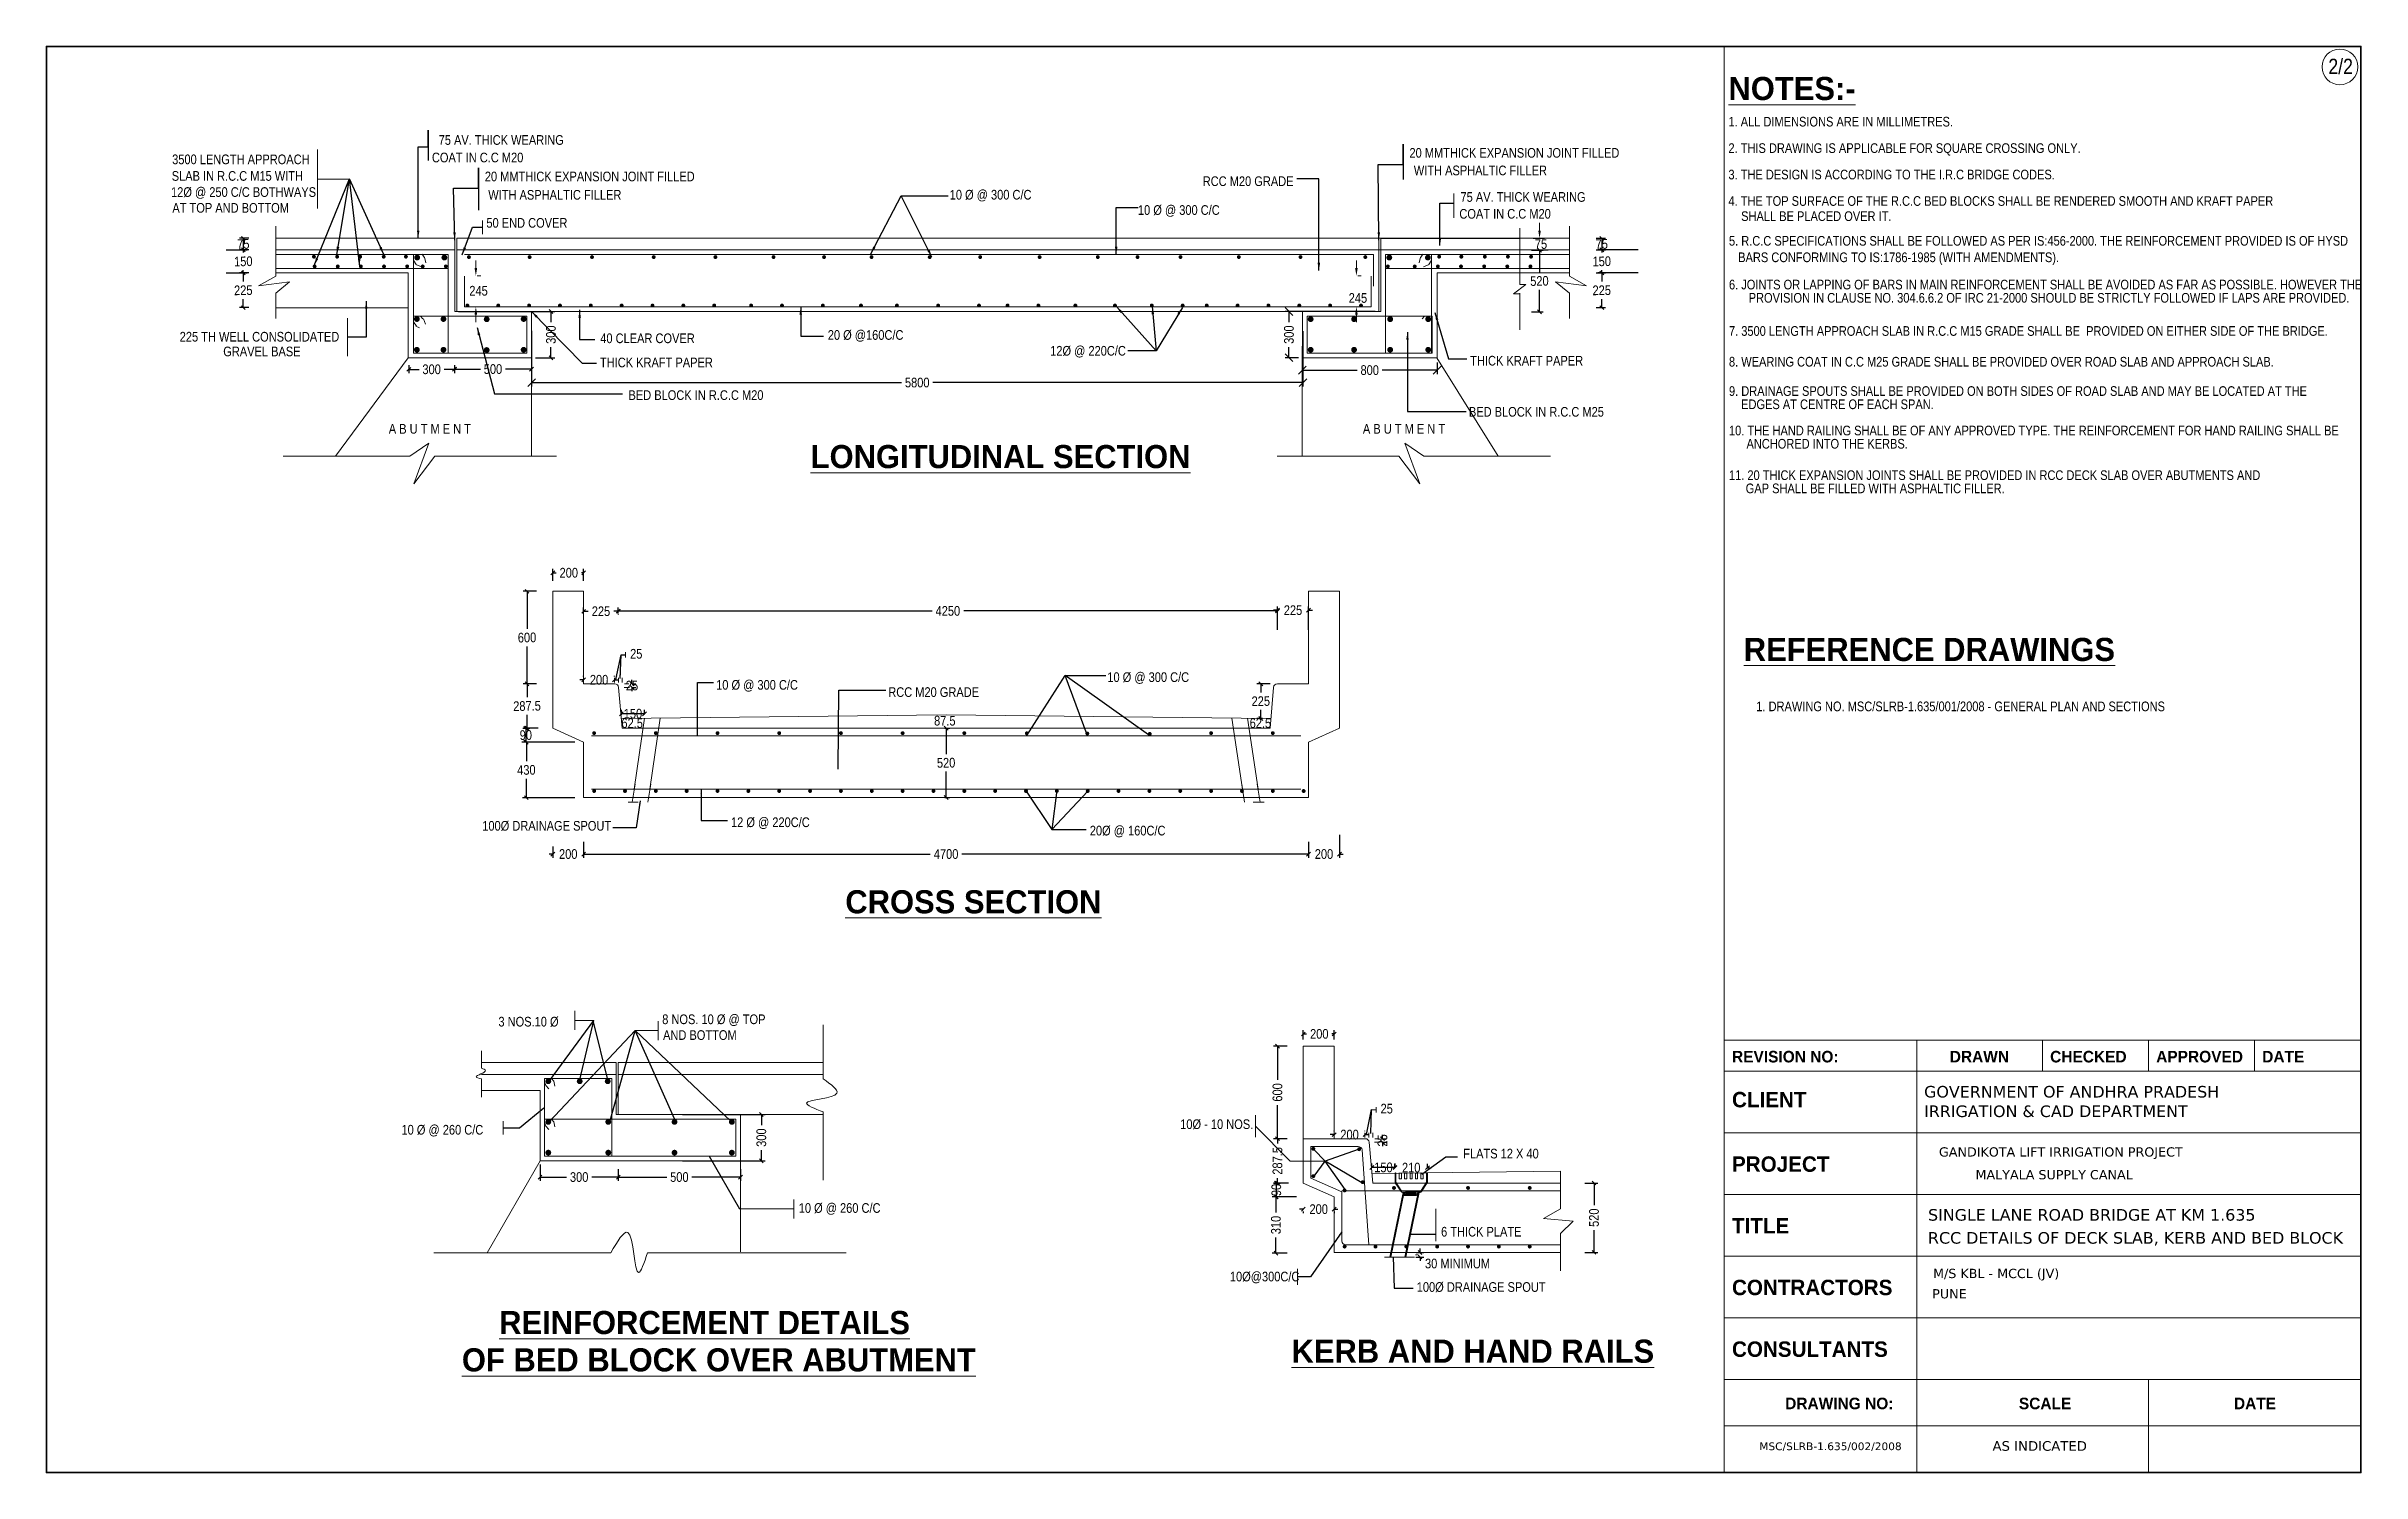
# Model space of a CAD drawing. Header units: millimetres. Extents: x 634443 to 694489, y 49595 to 86592.
import ezdxf

# ---------------------------------------------------------------- set-up
doc = ezdxf.new("R2010")
doc.units = ezdxf.units.MM
doc.header["$LTSCALE"] = 300
doc.header["$MEASUREMENT"] = 0
for name, color, linetype in [('abutment', 7, 'Continuous'), ('canal', 7, 'Continuous'), ('MAIN', 7, 'Continuous'), ('pier', 7, 'Continuous')]:
    doc.layers.add(name, color=color, linetype=linetype)
doc.styles.add('ARIAL NARROW', font='ARIALN.TTF', dxfattribs={"height": 250})
doc.styles.add('CITYBLUEPR', font='cityb___.ttf')
doc.styles.add('VERDANA', font='verdana.ttf')
doc.dimstyles.new('STANDARD$0', dxfattribs={"dimscale": 88.888889, "dimtxt": 0.02, "dimasz": 0.02, "dimexe": 0.05, "dimexo": 0.1, "dimgap": 0.002, "dimtad": 2, "dimdec": 0, "dimzin": 1, "dimdsep": 46, "dimtxsty": 'Standard', "dimcen": 0.09, "dimadec": 0, "dimazin": 0, "dimtfac": 1, "dimtdec": 4, "dimtofl": 0, "dimtmove": 0, "dimatfit": 3, "dimfxl": 1, "dimtolj": 1, "dimtzin": 1, "dimarcsym": 0})
doc.dimstyles.new('STANDARD$7', dxfattribs={"dimtxt": 2, "dimasz": 2, "dimexe": 1.25, "dimexo": 0.625, "dimtad": 1, "dimdec": 0, "dimlfac": 0.5, "dimdsep": 46, "dimtxsty": 'ARIAL NARROW', "dimcen": 2.5, "dimdle": 0.1, "dimse1": 1, "dimse2": 1, "dimadec": 0, "dimazin": 0, "dimtfac": 1, "dimtdec": 0, "dimtmove": 0, "dimatfit": 3, "dimfxl": 1, "dimtolj": 1, "dimtzin": 0, "dimarcsym": 0})

msp = doc.modelspace()

# ---------------------------------------------------------------- texts
at = {"color": 0, "lineweight": 9}
for s, height, style, p in [('REVISION NO:', 300, 'CITYBLUEPR', (678159.2, 60236.4)), ('DRAWN', 300, 'CITYBLUEPR', (683806.2, 60236.4)), ('CHECKED', 300, 'CITYBLUEPR', (686409.2, 60236.4)), ('APPROVED', 300, 'CITYBLUEPR', (689159.2, 60236.4)), ('DATE', 300, 'CITYBLUEPR', (691909.2, 60236.4)), ('CLIENT', 400, 'CITYBLUEPR', (678159.2, 59071.8)), ('GOVERNMENT OF ANDHRA PRADESH', 300, 'VERDANA', (683140.9, 59326)), ('IRRIGATION & CAD DEPARTMENT', 300, 'VERDANA', (683140.9, 58820.4)), ('PROJECT', 400, 'CITYBLUEPR', (678159.2, 57399.8)), ('TITLE', 400, 'CITYBLUEPR', (678159.2, 55799.8)), ('SINGLE LANE ROAD BRIDGE AT KM 1.635', 300, 'VERDANA', (683243.3, 56132.6)), ('RCC DETAILS OF DECK SLAB, KERB AND BED BLOCK', 300, 'VERDANA', (683240.1, 55535.7)), ('CONTRACTORS', 400, 'CITYBLUEPR', (678159.2, 54199.8)), ('CONSULTANTS', 400, 'CITYBLUEPR', (678159.2, 52599.8)), ('DRAWING NO:', 300, 'CITYBLUEPR', (679537.9, 51241)), ('SCALE', 300, 'CITYBLUEPR', (685598.4, 51241)), ('DATE', 300, 'CITYBLUEPR', (691176.3, 51241)), ('MSC/SLRB-1.635/002/2008', 200, 'VERDANA', (678867.4, 50180)), ('AS INDICATED', 250, 'VERDANA', (684915.1, 50163.6))]:
    msp.add_text(s, height=height, dxfattribs=dict(at, style=style)).set_placement(p)
at = {"layer": 'abutment', "color": 0, "lineweight": 9}
for s, height, style, p in [('%%UNOTES:-', 600, 'CITYBLUEPR', (678066.7, 85197.8)), ('1. ALL DIMENSIONS ARE IN MILLIMETRES.', 250, 'ARIAL NARROW', (678066.7, 84512.1)), ('75 AV. THICK WEARING', 250, 'ARIAL NARROW', (644618.7, 84037.5)), ('2. THIS DRAWING IS APPLICABLE FOR SQUARE CROSSING ONLY.', 250, 'ARIAL NARROW', (678066.7, 83826.4)), ('3500 LENGTH APPROACH', 250, 'ARIAL NARROW', (637707.1, 83534.6)), ('COAT IN C.C M20', 250, 'ARIAL NARROW', (644443.8, 83583.2)), ('20 MMTHICK EXPANSION JOINT FILLED', 250, 'ARIAL NARROW', (669794.7, 83703.4)), ('WITH ASPHALTIC FILLER', 250, 'ARIAL NARROW', (669907.6, 83247.7)), ('12%%C @ 250 C/C BOTHWAYS', 250, 'ARIAL NARROW', (637678.8, 82686.4)), ('SLAB IN R.C.C M15 WITH', 250, 'ARIAL NARROW', (637695.6, 83104.8)), ('20 MMTHICK EXPANSION JOINT FILLED', 250, 'ARIAL NARROW', (645815.7, 83091.2)), ('WITH ASPHALTIC FILLER', 250, 'ARIAL NARROW', (645904.9, 82614.7)), (' 10 %%C @ 300 C/C', 250, 'ARIAL NARROW', (657792.1, 82617.7)), ('RCC M20 GRADE', 250, 'ARIAL NARROW', (664433.7, 82968)), ('3. THE DESIGN IS ACCORDING TO THE I.R.C BRIDGE CODES.', 250, 'ARIAL NARROW', (678066.7, 83140.7)), ('AT TOP AND BOTTOM', 250, 'ARIAL NARROW', (637712.4, 82276.4)), ('10 %%C @ 300 C/C', 250, 'ARIAL NARROW', (662753.2, 82220.5)), ('COAT IN C.C M20', 250, 'ARIAL NARROW', (671089.2, 82122.4)), ('75 AV. THICK WEARING', 250, 'ARIAL NARROW', (671118.1, 82559.3)), ('4. THE TOP SURFACE OF THE R.C.C BED BLOCKS SHALL BE RENDERED SMOOTH AND KRAFT PAPER', 250, 'ARIAL NARROW', (678066.7, 82454.9)), ('   SHALL BE PLACED OVER IT.', 250, 'ARIAL NARROW', (678157.7, 82061.6)), ('50 END COVER', 250, 'ARIAL NARROW', (645857, 81887.1)), ('5. R.C.C SPECIFICATIONS SHALL BE FOLLOWED AS PER IS:456-2000. THE REINFORCEMENT PROVIDED IS OF HYSD', 250, 'ARIAL NARROW', (678080.6, 81422)), ('   BARS CONFORMING TO IS:1786-1985 (WITH AMENDMENTS).', 250, 'ARIAL NARROW', (678080.6, 80994.3)), ('6. JOINTS OR LAPPING OF BARS IN MAIN REINFORCEMENT SHALL BE AVOIDED AS FAR AS POSSIBLE. HOWEVER THE ', 250, 'ARIAL NARROW', (678080.6, 80286.7)), ('PROVISION IN CLAUSE NO. 304.6.6.2 OF IRC 21-2000 SHOULD BE STRICTLY FOLLOWED IF LAPS ARE PROVIDED.', 250, 'ARIAL NARROW', (678591.7, 79943.8)), ('7. 3500 LENGTH APPROACH SLAB IN R.C.C M15 GRADE SHALL BE  PROVIDED ON EITHER SIDE OF THE BRIDGE.', 250, 'ARIAL NARROW', (678080.6, 79083.2)), ('225 TH WELL CONSOLIDATED', 250, 'ARIAL NARROW', (637903.3, 78933.9)), ('GRAVEL BASE', 250, 'ARIAL NARROW', (639032, 78552.3)), ('40 CLEAR COVER', 250, 'ARIAL NARROW', (648809.4, 78893.6)), ('20 %%C @160C/C', 250, 'ARIAL NARROW', (654710.2, 78979.9)), ('12%%C @ 220C/C', 250, 'ARIAL NARROW', (660478.1, 78569.4)), ('THICK KRAFT PAPER', 250, 'ARIAL NARROW', (648801.8, 78266.4)), ('THICK KRAFT PAPER ', 250, 'ARIAL NARROW', (671370.9, 78312.3)), ('8. WEARING COAT IN C.C M25 GRADE SHALL BE PROVIDED OVER ROAD SLAB AND APPROACH SLAB. ', 250, 'ARIAL NARROW', (678080.6, 78285.3)), ('BED BLOCK IN R.C.C M20', 250, 'ARIAL NARROW', (649541.1, 77420.1)), ('9. DRAINAGE SPOUTS SHALL BE PROVIDED ON BOTH SIDES OF ROAD SLAB AND MAY BE LOCATED AT THE ', 250, 'ARIAL NARROW', (678080.6, 77524.9)), ('BED BLOCK IN R.C.C M25', 250, 'ARIAL NARROW', (671336.4, 76986.6)), ('   EDGES AT CENTRE OF EACH SPAN.', 250, 'ARIAL NARROW', (678156.6, 77182.1)), ('A B U T M E N T', 250, 'ARIAL NARROW', (643324.8, 76545)), ('%%ULONGITUDINAL SECTION', 600, 'CITYBLUEPR', (654265, 75650.6)), ('A B U T M E N T', 250, 'ARIAL NARROW', (668586.8, 76545)), ('10. THE HAND RAILING SHALL BE OF ANY APPROVED TYPE. THE REINFORCEMENT FOR HAND RAILING SHALL BE', 250, 'ARIAL NARROW', (678080.6, 76500.9)), ('   ANCHORED INTO THE KERBS.', 250, 'ARIAL NARROW', (678296.1, 76158.1)), ('11. 20 THICK EXPANSION JOINTS SHALL BE PROVIDED IN RCC DECK SLAB OVER ABUTMENTS AND', 250, 'ARIAL NARROW', (678080.6, 75343.2)), ('   GAP SHALL BE FILLED WITH ASPHALTIC FILLER.', 250, 'ARIAL NARROW', (678276.1, 75000.3)), ('%%UREFERENCE DRAWINGS', 600, 'CITYBLUEPR', (678464, 70648.2)), ('10 %%C @ 300 C/C', 250, 'ARIAL NARROW', (661959.6, 70105.3)), ('10 %%C @ 300 C/C', 250, 'ARIAL NARROW', (651814.7, 69904.1)), ('RCC M20 GRADE', 250, 'ARIAL NARROW', (656278.5, 69716.9)), ('1. DRAWING NO. MSC/SLRB-1.635/001/2008 - GENERAL PLAN AND SECTIONS', 250, 'ARIAL NARROW', (678788.9, 69346.3)), ('100%%C DRAINAGE SPOUT', 250, 'ARIAL NARROW', (645749.2, 66248.9)), ('12 %%C @ 220C/C', 250, 'ARIAL NARROW', (652200.4, 66341.2)), ('20%%C @ 160C/C', 250, 'ARIAL NARROW', (661505.1, 66124.6)), ('%%UCROSS SECTION', 600, 'CITYBLUEPR', (655164.1, 64103.1)), ('3 NOS.10 %%c', 250, 'ARIAL NARROW', (646168.4, 61168.5)), ('8 NOS. 10 %%C @ TOP', 250, 'ARIAL NARROW', (650415.9, 61230.5)), ('AND BOTTOM', 250, 'ARIAL NARROW', (650438, 60821.3)), ('10 %%C @ 260 C/C', 250, 'ARIAL NARROW', (643654.3, 58364.9)), ('10%%C - 10 NOS.', 250, 'ARIAL NARROW', (663849.2, 58509.6)), ('FLATS 12 X 40', 250, 'ARIAL NARROW', (671188.9, 57746.8)), ('10 %%C @ 260 C/C', 250, 'ARIAL NARROW', (653956.8, 56335.6)), ('6 THICK PLATE', 250, 'ARIAL NARROW', (670615, 55720.3)), ('10%%C@300C/C', 250, 'ARIAL NARROW', (665137.8, 54557.4)), ('30 MINIMUM', 250, 'ARIAL NARROW', (670197.9, 54895.6)), ('100%%C DRAINAGE SPOUT', 250, 'ARIAL NARROW', (669983.4, 54286.4)), ('%%UREINFORCEMENT DETAILS', 600, 'CITYBLUEPR', (646188, 53190.2)), ('%%UKERB AND HAND RAILS', 600, 'CITYBLUEPR', (666736.1, 52446.4)), ('%%UOF BED BLOCK OVER ABUTMENT', 600, 'CITYBLUEPR', (645220.6, 52222.1))]:
    msp.add_text(s, height=height, dxfattribs=dict(at, style=style)).set_placement(p)
at = {"layer": 'abutment', "color": 0, "lineweight": 9, "char_height": 250, "attachment_point": 5, "style": 'ARIAL NARROW'}
for s, insert in [('\\A1;75', (673205.5, 81462.6)), ('245', (645653, 80249.7)), ('245', (668458, 80063.3)), ('\\A1;25', (649742.3, 70833.8)), ('62.5', (649637.4, 69036.3)), ('87.5', (657745.1, 69098.1)), ('62.5', (665928.9, 69036.3)), ('\\A1;25', (669205, 59036.6))]:
    msp.add_mtext(s, dxfattribs=dict(at, insert=insert))
at = {"layer": 'MAIN', "color": 0, "lineweight": 9}
for s, height, style, p in [('2/2', 400, 'ARIAL NARROW', (693624.7, 85869.6)), ('GANDIKOTA LIFT IRRIGATION PROJECT', 240, 'VERDANA', (683525.9, 57795.1)), ('MALYALA SUPPLY CANAL', 240, 'VERDANA', (684474.2, 57204.6)), ('M/S KBL - MCCL (JV)', 240, 'VERDANA', (683372.9, 54643.2)), ('PUNE', 240, 'VERDANA', (683351.9, 54115.6))]:
    msp.add_text(s, height=height, dxfattribs=dict(at, style=style)).set_placement(p)

# ---------------------------------------------------------------- blocks, each defined once
blk = doc.blocks.new('_Oblique')
at = {"color": 0, "linetype": 'ByBlock', "lineweight": -2}
blk.add_line((-0.5, -0.5), (0.5, 0.5), dxfattribs=at)
blk = doc.blocks.new('*D2')
at = {"layer": 'abutment', "color": 0, "lineweight": -2, "transparency": 16777216}
for p, q in [((667016, 78391), (667016, 78092)), ((667016, 78192), (668438, 78192)), ((670513, 78192), (669091, 78192)), ((670513, 78391), (670513, 78092))]:
    blk.add_line(p, q, dxfattribs=at)
at = {"layer": 'Defpoints', "color": 0, "lineweight": 9, "transparency": 16777216}
for p in [(667016, 78491), (670513, 78491), (670513, 78192)]:
    blk.add_point(p, dxfattribs=at)
at = {"layer": 'abutment', "color": 0, "lineweight": -2, "transparency": 16777216, "xscale": 200, "yscale": 200, "zscale": 200, "rotation": 180}
blk.add_blockref('_Oblique', (667016, 78192), dxfattribs=at)
at = {"layer": 'abutment', "color": 0, "lineweight": -2, "transparency": 16777216, "xscale": 200, "yscale": 200, "zscale": 200}
blk.add_blockref('_Oblique', (670513, 78192), dxfattribs=at)
at = {"layer": 'abutment', "color": 0, "lineweight": 9, "transparency": 16777216, "insert": (668764, 78192), "char_height": 250, "attachment_point": 5, "style": 'ARIAL NARROW'}
blk.add_mtext('\\A1;800', dxfattribs=at)
blk = doc.blocks.new('*D3')
at = {"layer": 'abutment', "color": 0, "lineweight": -2, "transparency": 16777216}
for p, q in [((668901, 79713), (666570, 79713)), ((666670, 79713), (666670, 79439)), ((666670, 78513), (666670, 78787)), ((666918, 78513), (666570, 78513))]:
    blk.add_line(p, q, dxfattribs=at)
at = {"layer": 'Defpoints', "color": 0, "lineweight": 9, "transparency": 16777216}
for p in [(669001, 79713), (666670, 78513), (667018, 78513)]:
    blk.add_point(p, dxfattribs=at)
at = {"layer": 'abutment', "color": 0, "lineweight": -2, "transparency": 16777216, "xscale": 200, "yscale": 200, "zscale": 200}
for p, rotation in [((666670, 79713), 90), ((666670, 78513), 270)]:
    blk.add_blockref('_Oblique', p, dxfattribs=dict(at, rotation=rotation))
at = {"layer": 'abutment', "color": 0, "lineweight": 9, "transparency": 16777216, "insert": (666670, 79113), "char_height": 250, "attachment_point": 5, "rotation": 90, "style": 'ARIAL NARROW'}
blk.add_mtext('\\A1;300', dxfattribs=at)
blk = doc.blocks.new('*D4')
at = {"layer": 'abutment', "color": 0, "lineweight": -2, "transparency": 16777216}
for p, q in [((639695, 80713), (639452, 80713)), ((639552, 80713), (639552, 80490)), ((639552, 79813), (639552, 80035)), ((639695, 79813), (639452, 79813))]:
    blk.add_line(p, q, dxfattribs=at)
at = {"layer": 'Defpoints', "color": 0, "lineweight": 9, "transparency": 16777216}
for p in [(639795, 80713), (639552, 79813), (639795, 79813)]:
    blk.add_point(p, dxfattribs=at)
at = {"layer": 'abutment', "color": 0, "lineweight": -2, "transparency": 16777216, "xscale": 100, "yscale": 100, "zscale": 100}
for p, rotation in [((639552, 80713), 90), ((639552, 79813), 270)]:
    blk.add_blockref('_Oblique', p, dxfattribs=dict(at, rotation=rotation))
at = {"layer": 'abutment', "color": 0, "lineweight": 9, "transparency": 16777216, "insert": (639552, 80263), "char_height": 250, "attachment_point": 5, "rotation": 1, "style": 'ARIAL NARROW'}
blk.add_mtext('\\A1;225', dxfattribs=at)
blk = doc.blocks.new('*D5')
at = {"layer": 'abutment', "color": 0, "lineweight": -2, "transparency": 16777216}
for p, q in [((639108, 81313), (639652, 81313)), ((639552, 81313), (639552, 81240)), ((639108, 80713), (639652, 80713)), ((639552, 80713), (639552, 80785))]:
    blk.add_line(p, q, dxfattribs=at)
at = {"layer": 'Defpoints', "color": 0, "lineweight": 9, "transparency": 16777216}
for p in [(639008, 81313), (639008, 80713), (639552, 80713)]:
    blk.add_point(p, dxfattribs=at)
at = {"layer": 'abutment', "color": 0, "lineweight": -2, "transparency": 16777216, "xscale": 100, "yscale": 100, "zscale": 100}
for p, rotation in [((639552, 81313), 90), ((639552, 80713), 270)]:
    blk.add_blockref('_Oblique', p, dxfattribs=dict(at, rotation=rotation))
at = {"layer": 'abutment', "color": 0, "lineweight": 9, "transparency": 16777216, "insert": (639552, 81013), "char_height": 250, "attachment_point": 5, "rotation": 1, "style": 'ARIAL NARROW'}
blk.add_mtext('\\A1;150', dxfattribs=at)
blk = doc.blocks.new('*D6')
at = {"layer": 'abutment', "color": 0, "lineweight": -2, "transparency": 16777216}
for p, q in [((647027, 79214), (647027, 77769)), ((667030, 79207), (667030, 77769)), ((647027, 77869), (656623, 77869)), ((667030, 77869), (657435, 77869))]:
    blk.add_line(p, q, dxfattribs=at)
at = {"layer": 'Defpoints', "color": 0, "lineweight": 9, "transparency": 16777216}
for p in [(647027, 79314), (667030, 79307), (647027, 77869)]:
    blk.add_point(p, dxfattribs=at)
at = {"layer": 'abutment', "color": 0, "lineweight": -2, "transparency": 16777216, "xscale": 200, "yscale": 200, "zscale": 200, "rotation": 180}
blk.add_blockref('_Oblique', (647027, 77869), dxfattribs=at)
at = {"layer": 'abutment', "color": 0, "lineweight": -2, "transparency": 16777216, "xscale": 200, "yscale": 200, "zscale": 200}
blk.add_blockref('_Oblique', (667030, 77869), dxfattribs=at)
at = {"layer": 'abutment', "color": 0, "lineweight": 9, "transparency": 16777216, "insert": (657029, 77869), "char_height": 250, "attachment_point": 5, "style": 'ARIAL NARROW'}
blk.add_mtext('\\A1;5800', dxfattribs=at)
blk = doc.blocks.new('*D7')
at = {"layer": 'abutment', "color": 0, "lineweight": -2, "transparency": 16777216}
for p, q in [((649278, 71946), (657414, 71946)), ((649278, 71851), (649278, 71846)), ((666370, 71946), (658234, 71946)), ((666370, 71683), (666370, 72046))]:
    blk.add_line(p, q, dxfattribs=at)
at = {"layer": 'Defpoints', "color": 0, "lineweight": 9, "transparency": 16777216}
for p in [(649278, 71951), (666370, 71946), (666370, 71583)]:
    blk.add_point(p, dxfattribs=at)
at = {"layer": 'abutment', "color": 0, "lineweight": -2, "transparency": 16777216, "xscale": 100, "yscale": 100, "zscale": 100, "rotation": 180}
blk.add_blockref('_Oblique', (649278, 71946), dxfattribs=at)
at = {"layer": 'abutment', "color": 0, "lineweight": -2, "transparency": 16777216, "xscale": 100, "yscale": 100, "zscale": 100}
blk.add_blockref('_Oblique', (666370, 71946), dxfattribs=at)
at = {"layer": 'abutment', "color": 0, "lineweight": 9, "transparency": 16777216, "insert": (657824, 71946), "char_height": 250, "attachment_point": 5, "style": 'ARIAL NARROW'}
blk.add_mtext('\\A1;4250', dxfattribs=at)
blk = doc.blocks.new('*D8')
at = {"layer": 'abutment', "color": 0, "lineweight": -2, "transparency": 16777216}
for p, q in [((648378, 65962), (648378, 65540)), ((648378, 65640), (657368, 65640)), ((667178, 65640), (658188, 65640)), ((667178, 65962), (667178, 65540))]:
    blk.add_line(p, q, dxfattribs=at)
at = {"layer": 'Defpoints', "color": 0, "lineweight": 9, "transparency": 16777216}
for p in [(648378, 66062), (667178, 66062), (667178, 65640)]:
    blk.add_point(p, dxfattribs=at)
at = {"layer": 'abutment', "color": 0, "lineweight": -2, "transparency": 16777216, "xscale": 100, "yscale": 100, "zscale": 100, "rotation": 180}
blk.add_blockref('_Oblique', (648378, 65640), dxfattribs=at)
at = {"layer": 'abutment', "color": 0, "lineweight": -2, "transparency": 16777216, "xscale": 100, "yscale": 100, "zscale": 100}
blk.add_blockref('_Oblique', (667178, 65640), dxfattribs=at)
at = {"layer": 'abutment', "color": 0, "lineweight": 9, "transparency": 16777216, "insert": (657778, 65640), "char_height": 250, "attachment_point": 5, "style": 'ARIAL NARROW'}
blk.add_mtext('\\A1;4700', dxfattribs=at)
blk = doc.blocks.new('*D9')
at = {"layer": 'abutment', "color": 0, "lineweight": -2, "transparency": 16777216}
for p, q in [((647160, 72456), (646810, 72456)), ((646910, 72456), (646910, 71483)), ((646910, 70056), (646910, 71028)), ((647160, 70056), (646810, 70056))]:
    blk.add_line(p, q, dxfattribs=at)
at = {"layer": 'Defpoints', "color": 0, "lineweight": 9, "transparency": 16777216}
for p in [(646910, 72456), (647260, 72456), (647260, 70056)]:
    blk.add_point(p, dxfattribs=at)
at = {"layer": 'abutment', "color": 0, "lineweight": -2, "transparency": 16777216, "xscale": 100, "yscale": 100, "zscale": 100}
for p, rotation in [((646910, 72456), 90), ((646910, 70056), 270)]:
    blk.add_blockref('_Oblique', p, dxfattribs=dict(at, rotation=rotation))
at = {"layer": 'abutment', "color": 0, "lineweight": 9, "transparency": 16777216, "insert": (646910, 71256), "char_height": 250, "attachment_point": 5, "rotation": 1, "style": 'ARIAL NARROW'}
blk.add_mtext('\\A1;600', dxfattribs=at)
blk = doc.blocks.new('*D10')
at = {"layer": 'abutment', "color": 0, "lineweight": -2, "transparency": 16777216}
for p, q in [((648148, 68541), (646793, 68541)), ((646893, 68541), (646893, 68050)), ((646893, 67103), (646893, 67594)), ((648148, 67103), (646793, 67103))]:
    blk.add_line(p, q, dxfattribs=at)
at = {"layer": 'Defpoints', "color": 0, "lineweight": 9, "transparency": 16777216}
for p in [(648248, 68541), (646893, 67103), (648248, 67103)]:
    blk.add_point(p, dxfattribs=at)
at = {"layer": 'abutment', "color": 0, "lineweight": -2, "transparency": 16777216, "xscale": 100, "yscale": 100, "zscale": 100}
for p, rotation in [((646893, 68541), 90), ((646893, 67103), 270)]:
    blk.add_blockref('_Oblique', p, dxfattribs=dict(at, rotation=rotation))
at = {"layer": 'abutment', "color": 0, "lineweight": 9, "transparency": 16777216, "insert": (646893, 67822), "char_height": 250, "attachment_point": 5, "rotation": 1, "style": 'ARIAL NARROW'}
blk.add_mtext('\\A1;430', dxfattribs=at)
blk = doc.blocks.new('*D11')
at = {"layer": 'abutment', "color": 0, "lineweight": -2, "transparency": 16777216}
for p, q in [((647580, 65640), (647480, 65640)), ((647580, 65834), (647580, 65540)), ((648378, 65937), (648378, 65540)), ((648378, 65640), (648478, 65640))]:
    blk.add_line(p, q, dxfattribs=at)
at = {"layer": 'Defpoints', "color": 0, "lineweight": 9, "transparency": 16777216}
for p in [(647580, 65934), (648378, 66037), (648378, 65640)]:
    blk.add_point(p, dxfattribs=at)
at = {"layer": 'abutment', "color": 0, "lineweight": -2, "transparency": 16777216, "xscale": 100, "yscale": 100, "zscale": 100}
blk.add_blockref('_Oblique', (647580, 65640), dxfattribs=at)
at = {"layer": 'abutment', "color": 0, "lineweight": -2, "transparency": 16777216, "xscale": 100, "yscale": 100, "zscale": 100, "rotation": 180}
blk.add_blockref('_Oblique', (648378, 65640), dxfattribs=at)
at = {"layer": 'abutment', "color": 0, "lineweight": 9, "transparency": 16777216, "insert": (647979, 65640), "char_height": 250, "attachment_point": 5, "style": 'ARIAL NARROW'}
blk.add_mtext('\\A1;200', dxfattribs=at)
blk = doc.blocks.new('*D12')
at = {"layer": 'abutment', "color": 0, "lineweight": -2, "transparency": 16777216}
for p, q in [((649356, 69256), (649356, 69380)), ((649958, 69280), (649356, 69280)), ((649958, 69263), (649958, 69380))]:
    blk.add_line(p, q, dxfattribs=at)
at = {"layer": 'Defpoints', "color": 0, "lineweight": 9, "transparency": 16777216}
for p in [(649356, 69280), (649356, 69156), (649958, 69163)]:
    blk.add_point(p, dxfattribs=at)
at = {"layer": 'abutment', "color": 0, "lineweight": -2, "transparency": 16777216, "xscale": 100, "yscale": 100, "zscale": 100, "rotation": 180}
blk.add_blockref('_Oblique', (649356, 69280), dxfattribs=at)
at = {"layer": 'abutment', "color": 0, "lineweight": -2, "transparency": 16777216, "xscale": 100, "yscale": 100, "zscale": 100}
blk.add_blockref('_Oblique', (649958, 69280), dxfattribs=at)
at = {"layer": 'abutment', "color": 0, "lineweight": 9, "transparency": 16777216, "insert": (649657, 69280), "char_height": 250, "attachment_point": 5, "style": 'ARIAL NARROW'}
blk.add_mtext('\\A1;150', dxfattribs=at)
blk = doc.blocks.new('*D13')
at = {"layer": 'abutment', "color": 0, "lineweight": -2, "transparency": 16777216}
for p, q in [((649627, 70056), (649732, 70056)), ((649627, 69964), (649732, 69964)), ((649632, 70056), (649632, 70156)), ((649632, 69964), (649632, 69864))]:
    blk.add_line(p, q, dxfattribs=at)
at = {"layer": 'Defpoints', "color": 0, "lineweight": 9, "transparency": 16777216}
for p in [(649527, 70056), (649527, 69964), (649632, 70056)]:
    blk.add_point(p, dxfattribs=at)
at = {"layer": 'abutment', "color": 0, "lineweight": -2, "transparency": 16777216, "xscale": 100, "yscale": 100, "zscale": 100}
for p, rotation in [((649632, 70056), 270), ((649632, 69964), 90)]:
    blk.add_blockref('_Oblique', p, dxfattribs=dict(at, rotation=rotation))
at = {"layer": 'abutment', "color": 0, "lineweight": 9, "transparency": 16777216, "insert": (649632, 70010), "char_height": 250, "attachment_point": 5, "rotation": 1, "style": 'ARIAL NARROW'}
blk.add_mtext('\\A1;25', dxfattribs=at)
blk = doc.blocks.new('*D14')
at = {"layer": 'abutment', "color": 0, "lineweight": -2, "transparency": 16777216}
for p, q in [((648378, 71877), (648378, 72038)), ((648378, 71938), (648499, 71938)), ((649278, 71938), (649157, 71938)), ((649278, 71877), (649278, 72038))]:
    blk.add_line(p, q, dxfattribs=at)
at = {"layer": 'Defpoints', "color": 0, "lineweight": 9, "transparency": 16777216}
for p in [(648378, 71938), (648378, 71777), (649278, 71777)]:
    blk.add_point(p, dxfattribs=at)
at = {"layer": 'abutment', "color": 0, "lineweight": -2, "transparency": 16777216, "xscale": 100, "yscale": 100, "zscale": 100, "rotation": 180}
blk.add_blockref('_Oblique', (648378, 71938), dxfattribs=at)
at = {"layer": 'abutment', "color": 0, "lineweight": -2, "transparency": 16777216, "xscale": 100, "yscale": 100, "zscale": 100}
blk.add_blockref('_Oblique', (649278, 71938), dxfattribs=at)
at = {"layer": 'abutment', "color": 0, "lineweight": 9, "transparency": 16777216, "insert": (648828, 71938), "char_height": 250, "attachment_point": 5, "style": 'ARIAL NARROW'}
blk.add_mtext('\\A1;225', dxfattribs=at)
blk = doc.blocks.new('*D15')
at = {"layer": 'abutment', "color": 0, "lineweight": -2, "transparency": 16777216}
for p, q in [((647404, 68546), (646779, 68546)), ((646804, 68906), (646979, 68906)), ((646879, 68906), (646879, 68546))]:
    blk.add_line(p, q, dxfattribs=at)
at = {"layer": 'Defpoints', "color": 0, "lineweight": 9, "transparency": 16777216}
for p in [(646704, 68906), (646879, 68546), (647504, 68546)]:
    blk.add_point(p, dxfattribs=at)
at = {"layer": 'abutment', "color": 0, "lineweight": -2, "transparency": 16777216, "xscale": 100, "yscale": 100, "zscale": 100}
for p, rotation in [((646879, 68906), 90), ((646879, 68546), 270)]:
    blk.add_blockref('_Oblique', p, dxfattribs=dict(at, rotation=rotation))
at = {"layer": 'abutment', "color": 0, "lineweight": 9, "transparency": 16777216, "insert": (646879, 68726), "char_height": 250, "attachment_point": 5, "rotation": 1, "style": 'ARIAL NARROW'}
blk.add_mtext('\\A1;90', dxfattribs=at)
blk = doc.blocks.new('*D16')
at = {"layer": 'abutment', "color": 0, "lineweight": -2, "transparency": 16777216}
for p, q in [((647160, 70056), (646810, 70056)), ((646910, 70056), (646910, 69708)), ((646910, 68906), (646910, 69253)), ((647196, 68906), (646810, 68906))]:
    blk.add_line(p, q, dxfattribs=at)
at = {"layer": 'Defpoints', "color": 0, "lineweight": 9, "transparency": 16777216}
for p in [(647260, 70056), (646910, 68906), (647296, 68906)]:
    blk.add_point(p, dxfattribs=at)
at = {"layer": 'abutment', "color": 0, "lineweight": -2, "transparency": 16777216, "xscale": 100, "yscale": 100, "zscale": 100}
for p, rotation in [((646910, 70056), 90), ((646910, 68906), 270)]:
    blk.add_blockref('_Oblique', p, dxfattribs=dict(at, rotation=rotation))
at = {"layer": 'abutment', "color": 0, "lineweight": 9, "transparency": 16777216, "insert": (646910, 69481), "char_height": 250, "attachment_point": 5, "rotation": 1, "style": 'ARIAL NARROW'}
blk.add_mtext('\\A1;287.5', dxfattribs=at)
blk = doc.blocks.new('*D17')
at = {"layer": 'abutment', "color": 0, "lineweight": -2, "transparency": 16777216}
for p, q in [((648378, 70250), (648378, 70260)), ((649178, 70250), (649178, 70260)), ((648378, 70160), (648278, 70160)), ((649178, 70160), (649278, 70160))]:
    blk.add_line(p, q, dxfattribs=at)
at = {"layer": 'Defpoints', "color": 0, "lineweight": 9, "transparency": 16777216}
for p in [(648378, 70160), (648378, 70150), (649178, 70150)]:
    blk.add_point(p, dxfattribs=at)
at = {"layer": 'abutment', "color": 0, "lineweight": -2, "transparency": 16777216, "xscale": 100, "yscale": 100, "zscale": 100}
blk.add_blockref('_Oblique', (648378, 70160), dxfattribs=at)
at = {"layer": 'abutment', "color": 0, "lineweight": -2, "transparency": 16777216, "xscale": 100, "yscale": 100, "zscale": 100, "rotation": 180}
blk.add_blockref('_Oblique', (649178, 70160), dxfattribs=at)
at = {"layer": 'abutment', "color": 0, "lineweight": 9, "transparency": 16777216, "insert": (648778, 70160), "char_height": 250, "attachment_point": 5, "style": 'ARIAL NARROW'}
blk.add_mtext('\\A1;200', dxfattribs=at)
blk = doc.blocks.new('*D18')
at = {"layer": 'abutment', "color": 0, "lineweight": -2, "transparency": 16777216}
for p, q in [((657745, 68906), (657878, 68906)), ((657778, 68906), (657778, 68235)), ((657778, 67109), (657778, 67779)), ((657745, 67109), (657878, 67109))]:
    blk.add_line(p, q, dxfattribs=at)
at = {"layer": 'Defpoints', "color": 0, "lineweight": 9, "transparency": 16777216}
for p in [(657645, 68906), (657645, 67109), (657778, 67109)]:
    blk.add_point(p, dxfattribs=at)
at = {"layer": 'abutment', "color": 0, "lineweight": -2, "transparency": 16777216, "xscale": 100, "yscale": 100, "zscale": 100}
for p, rotation in [((657778, 68906), 90), ((657778, 67109), 270)]:
    blk.add_blockref('_Oblique', p, dxfattribs=dict(at, rotation=rotation))
at = {"layer": 'abutment', "color": 0, "lineweight": 9, "transparency": 16777216, "insert": (657778, 68007), "char_height": 250, "attachment_point": 5, "rotation": 1, "style": 'ARIAL NARROW'}
blk.add_mtext('\\A1;520', dxfattribs=at)
blk = doc.blocks.new('*D19')
at = {"layer": 'abutment', "color": 0, "lineweight": -2, "transparency": 16777216}
for p, q in [((645027, 78324), (645027, 78119)), ((645027, 78219), (645701, 78219)), ((647027, 78219), (646353, 78219)), ((647027, 78324), (647027, 78119))]:
    blk.add_line(p, q, dxfattribs=at)
at = {"layer": 'Defpoints', "color": 0, "lineweight": 9, "transparency": 16777216}
for p in [(645027, 78424), (647027, 78424), (647027, 78219)]:
    blk.add_point(p, dxfattribs=at)
at = {"layer": 'abutment', "color": 0, "lineweight": -2, "transparency": 16777216, "xscale": 100, "yscale": 100, "zscale": 100, "rotation": 180}
blk.add_blockref('_Oblique', (645027, 78219), dxfattribs=at)
at = {"layer": 'abutment', "color": 0, "lineweight": -2, "transparency": 16777216, "xscale": 100, "yscale": 100, "zscale": 100}
blk.add_blockref('_Oblique', (647027, 78219), dxfattribs=at)
at = {"layer": 'abutment', "color": 0, "lineweight": 9, "transparency": 16777216, "insert": (646027, 78219), "char_height": 250, "attachment_point": 5, "style": 'ARIAL NARROW'}
blk.add_mtext('\\A1;500', dxfattribs=at)
blk = doc.blocks.new('*D20')
at = {"layer": 'abutment', "color": 0, "lineweight": -2, "transparency": 16777216}
for p, q in [((645137, 79713), (647631, 79713)), ((647531, 79713), (647531, 79439)), ((647531, 78513), (647531, 78787)), ((647127, 78513), (647631, 78513))]:
    blk.add_line(p, q, dxfattribs=at)
at = {"layer": 'Defpoints', "color": 0, "lineweight": 9, "transparency": 16777216}
for p in [(645037, 79713), (647531, 79713), (647027, 78513)]:
    blk.add_point(p, dxfattribs=at)
at = {"layer": 'abutment', "color": 0, "lineweight": -2, "transparency": 16777216, "xscale": 100, "yscale": 100, "zscale": 100}
for p, rotation in [((647531, 79713), 90), ((647531, 78513), 270)]:
    blk.add_blockref('_Oblique', p, dxfattribs=dict(at, rotation=rotation))
at = {"layer": 'abutment', "color": 0, "lineweight": 9, "transparency": 16777216, "insert": (647531, 79113), "char_height": 250, "attachment_point": 5, "rotation": 90, "style": 'ARIAL NARROW'}
blk.add_mtext('\\A1;300', dxfattribs=at)
blk = doc.blocks.new('*D21')
at = {"layer": 'abutment', "color": 0, "lineweight": -2, "transparency": 16777216}
for p, q in [((647578, 72728), (647578, 73036)), ((647578, 72936), (647665, 72936)), ((648378, 72936), (648320, 72936)), ((648378, 72728), (648378, 73036))]:
    blk.add_line(p, q, dxfattribs=at)
at = {"layer": 'Defpoints', "color": 0, "lineweight": 9, "transparency": 16777216}
for p in [(648378, 72936), (647578, 72628), (648378, 72628)]:
    blk.add_point(p, dxfattribs=at)
at = {"layer": 'abutment', "color": 0, "lineweight": -2, "transparency": 16777216, "xscale": 100, "yscale": 100, "zscale": 100, "rotation": 180}
blk.add_blockref('_Oblique', (647578, 72936), dxfattribs=at)
at = {"layer": 'abutment', "color": 0, "lineweight": -2, "transparency": 16777216, "xscale": 100, "yscale": 100, "zscale": 100}
blk.add_blockref('_Oblique', (648378, 72936), dxfattribs=at)
at = {"layer": 'abutment', "color": 0, "lineweight": 9, "transparency": 16777216, "insert": (647993, 72936), "char_height": 250, "attachment_point": 5, "style": 'ARIAL NARROW'}
blk.add_mtext('\\A1;200', dxfattribs=at)
blk = doc.blocks.new('*D22')
at = {"layer": 'abutment', "color": 0, "lineweight": -2, "transparency": 16777216}
for p, q in [((643845, 78324), (643845, 78113)), ((643845, 78213), (644110, 78213)), ((645027, 78213), (644762, 78213)), ((645027, 78324), (645027, 78113))]:
    blk.add_line(p, q, dxfattribs=at)
at = {"layer": 'Defpoints', "color": 0, "lineweight": 9, "transparency": 16777216}
for p in [(643845, 78424), (643845, 78213), (645027, 78424)]:
    blk.add_point(p, dxfattribs=at)
at = {"layer": 'abutment', "color": 0, "lineweight": -2, "transparency": 16777216, "xscale": 100, "yscale": 100, "zscale": 100, "rotation": 180}
blk.add_blockref('_Oblique', (643845, 78213), dxfattribs=at)
at = {"layer": 'abutment', "color": 0, "lineweight": -2, "transparency": 16777216, "xscale": 100, "yscale": 100, "zscale": 100}
blk.add_blockref('_Oblique', (645027, 78213), dxfattribs=at)
at = {"layer": 'abutment', "color": 0, "lineweight": 9, "transparency": 16777216, "insert": (644436, 78213), "char_height": 250, "attachment_point": 5, "style": 'ARIAL NARROW'}
blk.add_mtext('\\A1;300', dxfattribs=at)
blk = doc.blocks.new('*D23')
at = {"layer": 'abutment', "color": 0, "lineweight": -2, "transparency": 16777216}
for p, q in [((667978, 66137), (667978, 65540)), ((667178, 65640), (667078, 65640)), ((667178, 65777), (667178, 65540)), ((667978, 65640), (668078, 65640))]:
    blk.add_line(p, q, dxfattribs=at)
at = {"layer": 'Defpoints', "color": 0, "lineweight": 9, "transparency": 16777216}
for p in [(667978, 66237), (667178, 65877), (667178, 65640)]:
    blk.add_point(p, dxfattribs=at)
at = {"layer": 'abutment', "color": 0, "lineweight": -2, "transparency": 16777216, "xscale": 100, "yscale": 100, "zscale": 100}
blk.add_blockref('_Oblique', (667178, 65640), dxfattribs=at)
at = {"layer": 'abutment', "color": 0, "lineweight": -2, "transparency": 16777216, "xscale": 100, "yscale": 100, "zscale": 100, "rotation": 180}
blk.add_blockref('_Oblique', (667978, 65640), dxfattribs=at)
at = {"layer": 'abutment', "color": 0, "lineweight": 9, "transparency": 16777216, "insert": (667578, 65640), "char_height": 250, "attachment_point": 5, "style": 'ARIAL NARROW'}
blk.add_mtext('\\A1;200', dxfattribs=at)
blk = doc.blocks.new('*D24')
at = {"layer": 'abutment', "color": 0, "lineweight": -2, "transparency": 16777216}
for p, q in [((666370, 71461), (666370, 72066)), ((667178, 71461), (667178, 72066)), ((666370, 71966), (666270, 71966)), ((667178, 71966), (667278, 71966))]:
    blk.add_line(p, q, dxfattribs=at)
at = {"layer": 'Defpoints', "color": 0, "lineweight": 9, "transparency": 16777216}
for p in [(666370, 71966), (666370, 71361), (667178, 71361)]:
    blk.add_point(p, dxfattribs=at)
at = {"layer": 'abutment', "color": 0, "lineweight": -2, "transparency": 16777216, "xscale": 100, "yscale": 100, "zscale": 100}
blk.add_blockref('_Oblique', (666370, 71966), dxfattribs=at)
at = {"layer": 'abutment', "color": 0, "lineweight": -2, "transparency": 16777216, "xscale": 100, "yscale": 100, "zscale": 100, "rotation": 180}
blk.add_blockref('_Oblique', (667178, 71966), dxfattribs=at)
at = {"layer": 'abutment', "color": 0, "lineweight": 9, "transparency": 16777216, "insert": (666774, 71966), "char_height": 250, "attachment_point": 5, "style": 'ARIAL NARROW'}
blk.add_mtext('\\A1;225', dxfattribs=at)
blk = doc.blocks.new('*D25')
at = {"layer": 'abutment', "color": 0, "lineweight": -2, "transparency": 16777216}
for p, q in [((666179, 70056), (665839, 70056)), ((665939, 70056), (665939, 69833)), ((665987, 69156), (665839, 69156)), ((665939, 69156), (665939, 69378))]:
    blk.add_line(p, q, dxfattribs=at)
at = {"layer": 'Defpoints', "color": 0, "lineweight": 9, "transparency": 16777216}
for p in [(666279, 70056), (665939, 69156), (666087, 69156)]:
    blk.add_point(p, dxfattribs=at)
at = {"layer": 'abutment', "color": 0, "lineweight": -2, "transparency": 16777216, "xscale": 100, "yscale": 100, "zscale": 100}
for p, rotation in [((665939, 70056), 90), ((665939, 69156), 270)]:
    blk.add_blockref('_Oblique', p, dxfattribs=dict(at, rotation=rotation))
at = {"layer": 'abutment', "color": 0, "lineweight": 9, "transparency": 16777216, "insert": (665939, 69606), "char_height": 250, "attachment_point": 5, "rotation": 1, "style": 'ARIAL NARROW'}
blk.add_mtext('\\A1;225', dxfattribs=at)
blk = doc.blocks.new('*D26')
at = {"layer": 'abutment', "color": 0, "lineweight": -2, "transparency": 16777216}
for p, q in [((639695, 81613), (639452, 81613)), ((639695, 81313), (639452, 81313)), ((639552, 81613), (639552, 81313))]:
    blk.add_line(p, q, dxfattribs=at)
at = {"layer": 'Defpoints', "color": 0, "lineweight": 9, "transparency": 16777216}
for p in [(639552, 81313), (639795, 81613), (639795, 81313)]:
    blk.add_point(p, dxfattribs=at)
at = {"layer": 'abutment', "color": 0, "lineweight": -2, "transparency": 16777216, "xscale": 100, "yscale": 100, "zscale": 100}
for p, rotation in [((639552, 81613), 90), ((639552, 81313), 270)]:
    blk.add_blockref('_Oblique', p, dxfattribs=dict(at, rotation=rotation))
at = {"layer": 'abutment', "color": 0, "lineweight": 9, "transparency": 16777216, "insert": (639552, 81463), "char_height": 250, "attachment_point": 5, "rotation": 1, "style": 'ARIAL NARROW'}
blk.add_mtext('\\A1;75', dxfattribs=at)
blk = doc.blocks.new('*D27')
at = {"layer": 'abutment', "color": 0, "lineweight": -2, "transparency": 16777216}
for p, q in [((672963, 81303), (673265, 81303)), ((673165, 81303), (673165, 80732)), ((673165, 79705), (673165, 80276)), ((672963, 79705), (673265, 79705))]:
    blk.add_line(p, q, dxfattribs=at)
at = {"layer": 'Defpoints', "color": 0, "lineweight": 9, "transparency": 16777216}
for p in [(672863, 81303), (672863, 79705), (673165, 79705)]:
    blk.add_point(p, dxfattribs=at)
at = {"layer": 'abutment', "color": 0, "lineweight": -2, "transparency": 16777216, "xscale": 100, "yscale": 100, "zscale": 100}
for p, rotation in [((673165, 81303), 90), ((673165, 79705), 270)]:
    blk.add_blockref('_Oblique', p, dxfattribs=dict(at, rotation=rotation))
at = {"layer": 'abutment', "color": 0, "lineweight": 9, "transparency": 16777216, "insert": (673165, 80504), "char_height": 250, "attachment_point": 5, "rotation": 1, "style": 'ARIAL NARROW'}
blk.add_mtext('\\A1;520', dxfattribs=at)
blk = doc.blocks.new('*D28')
at = {"layer": 'abutment', "color": 0, "lineweight": -2, "transparency": 16777216}
for p, q in [((647247, 57586), (647247, 57162)), ((647247, 57262), (647936, 57262)), ((649277, 57262), (648588, 57262)), ((649277, 57467), (649277, 57162))]:
    blk.add_line(p, q, dxfattribs=at)
at = {"layer": 'Defpoints', "color": 0, "lineweight": 9, "transparency": 16777216}
for p in [(647247, 57686), (647247, 57262), (649277, 57567)]:
    blk.add_point(p, dxfattribs=at)
at = {"layer": 'abutment', "color": 0, "lineweight": -2, "transparency": 16777216, "xscale": 100, "yscale": 100, "zscale": 100, "rotation": 180}
blk.add_blockref('_Oblique', (647247, 57262), dxfattribs=at)
at = {"layer": 'abutment', "color": 0, "lineweight": -2, "transparency": 16777216, "xscale": 100, "yscale": 100, "zscale": 100}
blk.add_blockref('_Oblique', (649277, 57262), dxfattribs=at)
at = {"layer": 'abutment', "color": 0, "lineweight": 9, "transparency": 16777216, "insert": (648262, 57262), "char_height": 250, "attachment_point": 5, "style": 'ARIAL NARROW'}
blk.add_mtext('\\A1;300', dxfattribs=at)
blk = doc.blocks.new('*D29')
at = {"layer": 'abutment', "color": 0, "lineweight": -2, "transparency": 16777216}
for p, q in [((650939, 58886), (653087, 58886)), ((652987, 58886), (652987, 58612)), ((650939, 57686), (653087, 57686)), ((652987, 57686), (652987, 57959))]:
    blk.add_line(p, q, dxfattribs=at)
at = {"layer": 'Defpoints', "color": 0, "lineweight": 9, "transparency": 16777216}
for p in [(650839, 58886), (650839, 57686), (652987, 57686)]:
    blk.add_point(p, dxfattribs=at)
at = {"layer": 'abutment', "color": 0, "lineweight": -2, "transparency": 16777216, "xscale": 100, "yscale": 100, "zscale": 100}
for p, rotation in [((652987, 58886), 90), ((652987, 57686), 270)]:
    blk.add_blockref('_Oblique', p, dxfattribs=dict(at, rotation=rotation))
at = {"layer": 'abutment', "color": 0, "lineweight": 9, "transparency": 16777216, "insert": (652987, 58286), "char_height": 250, "attachment_point": 5, "rotation": 90, "style": 'ARIAL NARROW'}
blk.add_mtext('\\A1;300', dxfattribs=at)
blk = doc.blocks.new('*D30')
at = {"layer": 'abutment', "color": 0, "lineweight": -2, "transparency": 16777216}
for p, q in [((649277, 57467), (649277, 57162)), ((649277, 57262), (650534, 57262)), ((652444, 57262), (651187, 57262)), ((652444, 57467), (652444, 57162))]:
    blk.add_line(p, q, dxfattribs=at)
at = {"layer": 'Defpoints', "color": 0, "lineweight": 9, "transparency": 16777216}
for p in [(649277, 57567), (649277, 57262), (652444, 57567)]:
    blk.add_point(p, dxfattribs=at)
at = {"layer": 'abutment', "color": 0, "lineweight": -2, "transparency": 16777216, "xscale": 100, "yscale": 100, "zscale": 100, "rotation": 180}
blk.add_blockref('_Oblique', (649277, 57262), dxfattribs=at)
at = {"layer": 'abutment', "color": 0, "lineweight": -2, "transparency": 16777216, "xscale": 100, "yscale": 100, "zscale": 100}
blk.add_blockref('_Oblique', (652444, 57262), dxfattribs=at)
at = {"layer": 'abutment', "color": 0, "lineweight": 9, "transparency": 16777216, "insert": (650861, 57262), "char_height": 250, "attachment_point": 5, "style": 'ARIAL NARROW'}
blk.add_mtext('\\A1;500', dxfattribs=at)
blk = doc.blocks.new('*D31')
at = {"layer": 'abutment', "color": 0, "lineweight": -2, "transparency": 16777216}
for p, q in [((666622, 60658), (666272, 60658)), ((666372, 60658), (666372, 59785)), ((666372, 58258), (666372, 59132)), ((666622, 58258), (666272, 58258))]:
    blk.add_line(p, q, dxfattribs=at)
at = {"layer": 'Defpoints', "color": 0, "lineweight": 9, "transparency": 16777216}
for p in [(666372, 60658), (666722, 60658), (666722, 58258)]:
    blk.add_point(p, dxfattribs=at)
at = {"layer": 'abutment', "color": 0, "lineweight": -2, "transparency": 16777216, "xscale": 100, "yscale": 100, "zscale": 100}
for p, rotation in [((666372, 60658), 90), ((666372, 58258), 270)]:
    blk.add_blockref('_Oblique', p, dxfattribs=dict(at, rotation=rotation))
at = {"layer": 'abutment', "color": 0, "lineweight": 9, "transparency": 16777216, "insert": (666372, 59458), "char_height": 250, "attachment_point": 5, "rotation": 90, "style": 'ARIAL NARROW'}
blk.add_mtext('\\A1;600', dxfattribs=at)
blk = doc.blocks.new('*D32')
at = {"layer": 'abutment', "color": 0, "lineweight": -2, "transparency": 16777216}
for p, q in [((667841, 58363), (667741, 58363)), ((667841, 58453), (667841, 58463)), ((668641, 58453), (668641, 58463)), ((668641, 58363), (668741, 58363))]:
    blk.add_line(p, q, dxfattribs=at)
at = {"layer": 'Defpoints', "color": 0, "lineweight": 9, "transparency": 16777216}
for p in [(667841, 58363), (667841, 58353), (668641, 58353)]:
    blk.add_point(p, dxfattribs=at)
at = {"layer": 'abutment', "color": 0, "lineweight": -2, "transparency": 16777216, "xscale": 100, "yscale": 100, "zscale": 100}
blk.add_blockref('_Oblique', (667841, 58363), dxfattribs=at)
at = {"layer": 'abutment', "color": 0, "lineweight": -2, "transparency": 16777216, "xscale": 100, "yscale": 100, "zscale": 100, "rotation": 180}
blk.add_blockref('_Oblique', (668641, 58363), dxfattribs=at)
at = {"layer": 'abutment', "color": 0, "lineweight": 9, "transparency": 16777216, "insert": (668241, 58363), "char_height": 250, "attachment_point": 5, "style": 'ARIAL NARROW'}
blk.add_mtext('\\A1;200', dxfattribs=at)
blk = doc.blocks.new('*D33')
at = {"layer": 'abutment', "color": 0, "lineweight": -2, "transparency": 16777216}
for p, q in [((666622, 58258), (666272, 58258)), ((666372, 58258), (666372, 58132)), ((666659, 57108), (666272, 57108)), ((666372, 57108), (666372, 57235))]:
    blk.add_line(p, q, dxfattribs=at)
at = {"layer": 'Defpoints', "color": 0, "lineweight": 9, "transparency": 16777216}
for p in [(666722, 58258), (666372, 57108), (666759, 57108)]:
    blk.add_point(p, dxfattribs=at)
at = {"layer": 'abutment', "color": 0, "lineweight": -2, "transparency": 16777216, "xscale": 100, "yscale": 100, "zscale": 100}
for p, rotation in [((666372, 58258), 90), ((666372, 57108), 270)]:
    blk.add_blockref('_Oblique', p, dxfattribs=dict(at, rotation=rotation))
at = {"layer": 'abutment', "color": 0, "lineweight": 9, "transparency": 16777216, "insert": (666372, 57683), "char_height": 250, "attachment_point": 5, "rotation": 90, "style": 'ARIAL NARROW'}
blk.add_mtext('\\A1;287.5', dxfattribs=at)
blk = doc.blocks.new('*D34')
at = {"layer": 'abutment', "color": 0, "lineweight": -2, "transparency": 16777216}
for p, q in [((666266, 57108), (666442, 57108)), ((666342, 57108), (666342, 56748)), ((666866, 56748), (666242, 56748))]:
    blk.add_line(p, q, dxfattribs=at)
at = {"layer": 'Defpoints', "color": 0, "lineweight": 9, "transparency": 16777216}
for p in [(666166, 57108), (666342, 56748), (666966, 56748)]:
    blk.add_point(p, dxfattribs=at)
at = {"layer": 'abutment', "color": 0, "lineweight": -2, "transparency": 16777216, "xscale": 100, "yscale": 100, "zscale": 100}
for p, rotation in [((666342, 57108), 90), ((666342, 56748), 270)]:
    blk.add_blockref('_Oblique', p, dxfattribs=dict(at, rotation=rotation))
at = {"layer": 'abutment', "color": 0, "lineweight": 9, "transparency": 16777216, "insert": (666342, 56928), "char_height": 250, "attachment_point": 5, "rotation": 90, "style": 'ARIAL NARROW'}
blk.add_mtext('\\A1;90', dxfattribs=at)
blk = doc.blocks.new('*D35')
at = {"layer": 'abutment', "color": 0, "lineweight": -2, "transparency": 16777216}
for p, q in [((666622, 56748), (666232, 56748)), ((666332, 56748), (666332, 56346)), ((666622, 55290), (666232, 55290)), ((666332, 55290), (666332, 55693))]:
    blk.add_line(p, q, dxfattribs=at)
at = {"layer": 'Defpoints', "color": 0, "lineweight": 9, "transparency": 16777216}
for p in [(666722, 56748), (666332, 55290), (666722, 55290)]:
    blk.add_point(p, dxfattribs=at)
at = {"layer": 'abutment', "color": 0, "lineweight": -2, "transparency": 16777216, "xscale": 100, "yscale": 100, "zscale": 100}
for p, rotation in [((666332, 56748), 90), ((666332, 55290), 270)]:
    blk.add_blockref('_Oblique', p, dxfattribs=dict(at, rotation=rotation))
at = {"layer": 'abutment', "color": 0, "lineweight": 9, "transparency": 16777216, "insert": (666332, 56019), "char_height": 250, "attachment_point": 5, "rotation": 90, "style": 'ARIAL NARROW'}
blk.add_mtext('\\A1;310', dxfattribs=at)
blk = doc.blocks.new('*D36')
at = {"layer": 'abutment', "color": 0, "lineweight": -2, "transparency": 16777216}
for p, q in [((667041, 56430), (666941, 56430)), ((667041, 56371), (667041, 56330)), ((667841, 56430), (667941, 56430)), ((667841, 56371), (667841, 56330))]:
    blk.add_line(p, q, dxfattribs=at)
at = {"layer": 'Defpoints', "color": 0, "lineweight": 9, "transparency": 16777216}
for p in [(667041, 56471), (667841, 56471), (667841, 56430)]:
    blk.add_point(p, dxfattribs=at)
at = {"layer": 'abutment', "color": 0, "lineweight": -2, "transparency": 16777216, "xscale": 100, "yscale": 100, "zscale": 100}
blk.add_blockref('_Oblique', (667041, 56430), dxfattribs=at)
at = {"layer": 'abutment', "color": 0, "lineweight": -2, "transparency": 16777216, "xscale": 100, "yscale": 100, "zscale": 100, "rotation": 180}
blk.add_blockref('_Oblique', (667841, 56430), dxfattribs=at)
at = {"layer": 'abutment', "color": 0, "lineweight": 9, "transparency": 16777216, "insert": (667441, 56430), "char_height": 250, "attachment_point": 5, "style": 'ARIAL NARROW'}
blk.add_mtext('\\A1;200', dxfattribs=at)
blk = doc.blocks.new('*D37')
at = {"layer": 'abutment', "color": 0, "lineweight": -2, "transparency": 16777216}
for p, q in [((669419, 57506), (669319, 57506)), ((669419, 57515), (669419, 57606)), ((670261, 57520), (670261, 57606)), ((670261, 57506), (670361, 57506))]:
    blk.add_line(p, q, dxfattribs=at)
at = {"layer": 'Defpoints', "color": 0, "lineweight": 9, "transparency": 16777216}
for p in [(669419, 57506), (669419, 57415), (670261, 57420)]:
    blk.add_point(p, dxfattribs=at)
at = {"layer": 'abutment', "color": 0, "lineweight": -2, "transparency": 16777216, "xscale": 100, "yscale": 100, "zscale": 100}
blk.add_blockref('_Oblique', (669419, 57506), dxfattribs=at)
at = {"layer": 'abutment', "color": 0, "lineweight": -2, "transparency": 16777216, "xscale": 100, "yscale": 100, "zscale": 100, "rotation": 180}
blk.add_blockref('_Oblique', (670261, 57506), dxfattribs=at)
at = {"layer": 'abutment', "color": 0, "lineweight": 9, "transparency": 16777216, "insert": (669840, 57506), "char_height": 250, "attachment_point": 5, "style": 'ARIAL NARROW'}
blk.add_mtext('\\A1;210', dxfattribs=at)
blk = doc.blocks.new('*D38')
at = {"layer": 'abutment', "color": 0, "lineweight": -2, "transparency": 16777216}
for p, q in [((669089, 58258), (669195, 58258)), ((669095, 58258), (669095, 58358)), ((669089, 58167), (669195, 58167)), ((669095, 58167), (669095, 58067))]:
    blk.add_line(p, q, dxfattribs=at)
at = {"layer": 'Defpoints', "color": 0, "lineweight": 9, "transparency": 16777216}
for p in [(668989, 58258), (669095, 58258), (668989, 58167)]:
    blk.add_point(p, dxfattribs=at)
at = {"layer": 'abutment', "color": 0, "lineweight": -2, "transparency": 16777216, "xscale": 100, "yscale": 100, "zscale": 100}
for p, rotation in [((669095, 58258), 270), ((669095, 58167), 90)]:
    blk.add_blockref('_Oblique', p, dxfattribs=dict(at, rotation=rotation))
at = {"layer": 'abutment', "color": 0, "lineweight": 9, "transparency": 16777216, "insert": (669095, 58213), "char_height": 250, "attachment_point": 5, "rotation": 90, "style": 'ARIAL NARROW'}
blk.add_mtext('\\A1;25', dxfattribs=at)
blk = doc.blocks.new('*D39')
at = {"layer": 'abutment', "color": 0, "lineweight": -2, "transparency": 16777216}
for p, q in [((668819, 57508), (668819, 57613)), ((669421, 57513), (668819, 57513)), ((669421, 57515), (669421, 57613))]:
    blk.add_line(p, q, dxfattribs=at)
at = {"layer": 'Defpoints', "color": 0, "lineweight": 9, "transparency": 16777216}
for p in [(668819, 57513), (668819, 57408), (669421, 57415)]:
    blk.add_point(p, dxfattribs=at)
at = {"layer": 'abutment', "color": 0, "lineweight": -2, "transparency": 16777216, "xscale": 100, "yscale": 100, "zscale": 100, "rotation": 180}
blk.add_blockref('_Oblique', (668819, 57513), dxfattribs=at)
at = {"layer": 'abutment', "color": 0, "lineweight": -2, "transparency": 16777216, "xscale": 100, "yscale": 100, "zscale": 100}
blk.add_blockref('_Oblique', (669421, 57513), dxfattribs=at)
at = {"layer": 'abutment', "color": 0, "lineweight": 9, "transparency": 16777216, "insert": (669120, 57513), "char_height": 250, "attachment_point": 5, "style": 'ARIAL NARROW'}
blk.add_mtext('\\A1;150', dxfattribs=at)
blk = doc.blocks.new('*D40')
at = {"layer": 'abutment', "color": 0, "lineweight": -2, "transparency": 16777216}
for p, q in [((669970, 55308), (670169, 55308)), ((670069, 55308), (670069, 55408)), ((669960, 55188), (670169, 55188)), ((670069, 55188), (670069, 55088))]:
    blk.add_line(p, q, dxfattribs=at)
at = {"layer": 'Defpoints', "color": 0, "lineweight": 9, "transparency": 16777216}
for p in [(669870, 55308), (669860, 55188), (670069, 55188)]:
    blk.add_point(p, dxfattribs=at)
at = {"layer": 'abutment', "color": 0, "lineweight": -2, "transparency": 16777216, "xscale": 100, "yscale": 100, "zscale": 100}
for p, rotation in [((670069, 55308), 270), ((670069, 55188), 90)]:
    blk.add_blockref('_Oblique', p, dxfattribs=dict(at, rotation=rotation))
at = {"layer": 'abutment', "color": 0, "lineweight": 9, "transparency": 16777216, "insert": (670069, 55248), "char_height": 250, "attachment_point": 5, "rotation": 90, "style": 'ARIAL NARROW'}
blk.add_mtext("\\A1;'", dxfattribs=at)
blk = doc.blocks.new('*D41')
at = {"layer": 'abutment', "color": 0, "lineweight": -2, "transparency": 16777216}
for p, q in [((667041, 60833), (667041, 61075)), ((667041, 60975), (667128, 60975)), ((667841, 60975), (667784, 60975)), ((667841, 60833), (667841, 61075))]:
    blk.add_line(p, q, dxfattribs=at)
at = {"layer": 'Defpoints', "color": 0, "lineweight": 9, "transparency": 16777216}
for p in [(667041, 60733), (667841, 60975), (667841, 60733)]:
    blk.add_point(p, dxfattribs=at)
at = {"layer": 'abutment', "color": 0, "lineweight": -2, "transparency": 16777216, "xscale": 100, "yscale": 100, "zscale": 100, "rotation": 180}
blk.add_blockref('_Oblique', (667041, 60975), dxfattribs=at)
at = {"layer": 'abutment', "color": 0, "lineweight": -2, "transparency": 16777216, "xscale": 100, "yscale": 100, "zscale": 100}
blk.add_blockref('_Oblique', (667841, 60975), dxfattribs=at)
at = {"layer": 'abutment', "color": 0, "lineweight": 9, "transparency": 16777216, "insert": (667456, 60975), "char_height": 250, "attachment_point": 5, "style": 'ARIAL NARROW'}
blk.add_mtext('\\A1;200', dxfattribs=at)
blk = doc.blocks.new('*D42')
at = {"layer": 'abutment', "color": 0, "lineweight": -2, "transparency": 16777216}
for p, q in [((674343, 57108), (674681, 57108)), ((674581, 57108), (674581, 56535)), ((674581, 55309), (674581, 55883)), ((674343, 55309), (674681, 55309))]:
    blk.add_line(p, q, dxfattribs=at)
at = {"layer": 'Defpoints', "color": 0, "lineweight": 9, "transparency": 16777216}
for p in [(674243, 57108), (674243, 55309), (674581, 55309)]:
    blk.add_point(p, dxfattribs=at)
at = {"layer": 'abutment', "color": 0, "lineweight": -2, "transparency": 16777216, "xscale": 100, "yscale": 100, "zscale": 100}
for p, rotation in [((674581, 57108), 90), ((674581, 55309), 270)]:
    blk.add_blockref('_Oblique', p, dxfattribs=dict(at, rotation=rotation))
at = {"layer": 'abutment', "color": 0, "lineweight": 9, "transparency": 16777216, "insert": (674581, 56209), "char_height": 250, "attachment_point": 5, "rotation": 90, "style": 'ARIAL NARROW'}
blk.add_mtext('\\A1;520', dxfattribs=at)
blk = doc.blocks.new('*D43')
at = {"layer": 'abutment', "color": 0, "lineweight": -2, "transparency": 16777216}
for p, q in [((674638, 80713), (674881, 80713)), ((674781, 80713), (674781, 80490)), ((674781, 79813), (674781, 80035)), ((674638, 79813), (674881, 79813))]:
    blk.add_line(p, q, dxfattribs=at)
at = {"layer": 'Defpoints', "color": 0, "lineweight": 9, "transparency": 16777216}
for p in [(674538, 80713), (674538, 79813), (674781, 79813)]:
    blk.add_point(p, dxfattribs=at)
at = {"layer": 'abutment', "color": 0, "lineweight": -2, "transparency": 16777216, "xscale": 100, "yscale": 100, "zscale": 100}
for p, rotation in [((674781, 80713), 90), ((674781, 79813), 270)]:
    blk.add_blockref('_Oblique', p, dxfattribs=dict(at, rotation=rotation))
at = {"layer": 'abutment', "color": 0, "lineweight": 9, "transparency": 16777216, "insert": (674781, 80263), "char_height": 250, "attachment_point": 5, "rotation": 1, "style": 'ARIAL NARROW'}
blk.add_mtext('\\A1;225', dxfattribs=at)
blk = doc.blocks.new('*D44')
at = {"layer": 'abutment', "color": 0, "lineweight": -2, "transparency": 16777216}
for p, q in [((675728, 81313), (674681, 81313)), ((674781, 81313), (674781, 81240)), ((675728, 80713), (674681, 80713)), ((674781, 80713), (674781, 80785))]:
    blk.add_line(p, q, dxfattribs=at)
at = {"layer": 'Defpoints', "color": 0, "lineweight": 9, "transparency": 16777216}
for p in [(675828, 81313), (674781, 80713), (675828, 80713)]:
    blk.add_point(p, dxfattribs=at)
at = {"layer": 'abutment', "color": 0, "lineweight": -2, "transparency": 16777216, "xscale": 100, "yscale": 100, "zscale": 100}
for p, rotation in [((674781, 81313), 90), ((674781, 80713), 270)]:
    blk.add_blockref('_Oblique', p, dxfattribs=dict(at, rotation=rotation))
at = {"layer": 'abutment', "color": 0, "lineweight": 9, "transparency": 16777216, "insert": (674781, 81013), "char_height": 250, "attachment_point": 5, "rotation": 1, "style": 'ARIAL NARROW'}
blk.add_mtext('\\A1;150', dxfattribs=at)
blk = doc.blocks.new('*D45')
at = {"layer": 'abutment', "color": 0, "lineweight": -2, "transparency": 16777216}
for p, q in [((674638, 81613), (674881, 81613)), ((674638, 81313), (674881, 81313)), ((674781, 81613), (674781, 81313))]:
    blk.add_line(p, q, dxfattribs=at)
at = {"layer": 'Defpoints', "color": 0, "lineweight": 9, "transparency": 16777216}
for p in [(674538, 81613), (674538, 81313), (674781, 81313)]:
    blk.add_point(p, dxfattribs=at)
at = {"layer": 'abutment', "color": 0, "lineweight": -2, "transparency": 16777216, "xscale": 100, "yscale": 100, "zscale": 100}
for p, rotation in [((674781, 81613), 90), ((674781, 81313), 270)]:
    blk.add_blockref('_Oblique', p, dxfattribs=dict(at, rotation=rotation))
at = {"layer": 'abutment', "color": 0, "lineweight": 9, "transparency": 16777216, "insert": (674781, 81463), "char_height": 250, "attachment_point": 5, "rotation": 1, "style": 'ARIAL NARROW'}
blk.add_mtext('\\A1;75', dxfattribs=at)

# ---------------------------------------------------------------- dimensions: what is measured, and where the dimension line sits
at = {"layer": 'abutment', "color": 0, "lineweight": 9}
for base, p1, p2, text, picture, middle in [((639551.8, 81312.8), (639794.7, 81612.8), (639794.7, 81312.8), '75', '*D26', (639551.8, 81462.8)), ((674780.9, 81312.8), (674538, 81612.8), (674538, 81312.8), '75', '*D45', (674780.9, 81462.8)), ((639551.8, 80712.8), (639008.1, 81312.8), (639008.1, 80712.8), '150', '*D5', (639551.8, 81012.8)), ((674780.9, 80712.8), (675827.9, 81312.8), (675827.9, 80712.8), '150', '*D44', (674780.9, 81012.8)), ((649632.4, 70055.6), (649526.6, 69964.3), (649526.6, 70055.6), '25', '*D13', (649632.4, 70010)), ((646879.3, 68545.6), (646703.8, 68905.6), (647503.8, 68545.6), '90', '*D15', (646879.3, 68725.6))]:
    dim = msp.add_linear_dim(base=base, p1=p1, p2=p2, angle=90, text=text, dimstyle='STANDARD$0', override={"dimscale": 1, "dimtxt": 250, "dimasz": 100, "dimexe": 100, "dimexo": 100, "dimgap": 100, "dimtad": 0, "dimtoh": 1, "dimzin": 0, "dimtxsty": 'ARIAL NARROW', "dimblk1": 'Oblique', "dimblk2": 'Oblique', "dimsah": 1, "dimtzin": 0}, dxfattribs=at)
    dim.commit()
    dim.dimension.update_dxf_attribs({"geometry": picture, "text_midpoint": middle, "dimtype": 160, "text_rotation": 1})
for base, p1, p2, text, picture, middle in [((673164.7, 79705.1), (672863, 81303.2), (672863, 79705.1), '520', '*D27', (673164.7, 80504.2)), ((639551.8, 79812.8), (639794.7, 80712.8), (639794.7, 79812.8), '225', '*D4', (639551.8, 80262.8)), ((674780.9, 79812.8), (674538, 80712.8), (674538, 79812.8), '225', '*D43', (674780.9, 80262.8)), ((646909.6, 72455.6), (647259.7, 70055.6), (647259.7, 72455.6), '600', '*D9', (646909.6, 71255.6)), ((646909.6, 68905.6), (647259.7, 70055.6), (647295.9, 68905.6), '287.5', '*D16', (646909.6, 69480.6)), ((665939.1, 69155.6), (666278.8, 70055.6), (666086.7, 69155.6), '225', '*D25', (665939.1, 69605.6)), ((646893.2, 67103.2), (648248, 68541.1), (648248, 67103.2), '430', '*D10', (646893.2, 67822.2)), ((657778.1, 67108.7), (657644.7, 68905.6), (657644.7, 67108.7), '520', '*D18', (657778.1, 68007.2))]:
    dim = msp.add_linear_dim(base=base, p1=p1, p2=p2, angle=90, text=text, dimstyle='STANDARD$0', override={"dimscale": 1, "dimtxt": 250, "dimasz": 100, "dimexe": 100, "dimexo": 100, "dimgap": 100, "dimtad": 0, "dimtoh": 1, "dimzin": 0, "dimtxsty": 'ARIAL NARROW', "dimblk1": 'Oblique', "dimblk2": 'Oblique', "dimsah": 1, "dimtzin": 0}, dxfattribs=at)
    dim.commit()
    dim.dimension.update_dxf_attribs({"geometry": picture, "text_midpoint": middle, "text_rotation": 1})
for base, p1, p2, text, override, picture, middle in [((647531.4, 79712.8), (647027, 78512.8), (645037.5, 79712.8), '300', {"dimscale": 1, "dimtxt": 250, "dimasz": 100, "dimexe": 100, "dimexo": 100, "dimgap": 100, "dimtad": 0, "dimtoh": 1, "dimzin": 0, "dimtxsty": 'ARIAL NARROW', "dimblk1": 'Oblique', "dimblk2": 'Oblique', "dimsah": 1, "dimtzin": 0}, '*D20', (647531.4, 79112.8)), ((666670.5, 78512.8), (669000.8, 79712.8), (667017.8, 78512.8), '300', {"dimscale": 1, "dimtxt": 250, "dimasz": 200, "dimexe": 100, "dimexo": 100, "dimgap": 100, "dimtad": 0, "dimtoh": 1, "dimzin": 0, "dimtxsty": 'ARIAL NARROW', "dimblk1": 'Oblique', "dimblk2": 'Oblique', "dimsah": 1, "dimtzin": 0}, '*D3', (666670.5, 79112.8)), ((666372.3, 60658.4), (666722.5, 58258.4), (666722.5, 60658.4), '600', {"dimscale": 1, "dimtxt": 250, "dimasz": 100, "dimexe": 100, "dimexo": 100, "dimgap": 100, "dimtad": 0, "dimtoh": 1, "dimzin": 0, "dimtxsty": 'ARIAL NARROW', "dimblk1": 'Oblique', "dimblk2": 'Oblique', "dimsah": 1, "dimtzin": 0}, '*D31', (666372.3, 59458.4)), ((652986.9, 57685.5), (650839.3, 58885.5), (650839.3, 57685.5), '300', {"dimscale": 1, "dimtxt": 250, "dimasz": 100, "dimexe": 100, "dimexo": 100, "dimgap": 100, "dimtad": 0, "dimtoh": 1, "dimzin": 0, "dimtxsty": 'ARIAL NARROW', "dimblk1": 'Oblique', "dimblk2": 'Oblique', "dimsah": 1, "dimtzin": 0}, '*D29', (652986.9, 58285.5)), ((666372.3, 57108.4), (666722.5, 58258.4), (666758.7, 57108.4), '287.5', {"dimscale": 1, "dimtxt": 250, "dimasz": 100, "dimexe": 100, "dimexo": 100, "dimgap": 100, "dimtad": 0, "dimtoh": 1, "dimzin": 0, "dimtxsty": 'ARIAL NARROW', "dimblk1": 'Oblique', "dimblk2": 'Oblique', "dimsah": 1, "dimtzin": 0}, '*D33', (666372.3, 57683.4)), ((674580.8, 55309), (674242.7, 57108.4), (674242.7, 55309), '520', {"dimscale": 1, "dimtxt": 250, "dimasz": 100, "dimexe": 100, "dimexo": 100, "dimgap": 100, "dimtad": 0, "dimtoh": 1, "dimzin": 0, "dimtxsty": 'ARIAL NARROW', "dimblk1": 'Oblique', "dimblk2": 'Oblique', "dimsah": 1, "dimtzin": 0}, '*D42', (674580.8, 56208.7)), ((666331.6, 55290.3), (666722.5, 56748.4), (666722.5, 55290.3), '310', {"dimscale": 1, "dimtxt": 250, "dimasz": 100, "dimexe": 100, "dimexo": 100, "dimgap": 100, "dimtad": 0, "dimtoh": 1, "dimzin": 0, "dimtxsty": 'ARIAL NARROW', "dimblk1": 'Oblique', "dimblk2": 'Oblique', "dimsah": 1, "dimtzin": 0}, '*D35', (666331.6, 56019.4))]:
    dim = msp.add_linear_dim(base=base, p1=p1, p2=p2, angle=90, text=text, dimstyle='STANDARD$0', override=override, dxfattribs=at)
    dim.commit()
    dim.dimension.update_dxf_attribs({"geometry": picture, "text_midpoint": middle})
for base, p1, p2, text, override, picture, middle in [((647027, 77868.5), (667030.5, 79307), (647027, 79314.2), '5800', {"dimscale": 1, "dimtxt": 250, "dimasz": 200, "dimexe": 100, "dimexo": 100, "dimgap": 100, "dimtad": 0, "dimtoh": 1, "dimzin": 0, "dimtxsty": 'ARIAL NARROW', "dimblk1": 'Oblique', "dimblk2": 'Oblique', "dimsah": 1, "dimtzin": 0}, '*D6', (657028.8, 77868.5)), ((643844.9, 78213.2), (645027, 78424.1), (643844.9, 78424.1), '300', {"dimscale": 1, "dimtxt": 250, "dimasz": 100, "dimexe": 100, "dimexo": 100, "dimgap": 100, "dimtad": 0, "dimtoh": 1, "dimzin": 0, "dimtxsty": 'ARIAL NARROW', "dimblk1": 'Oblique', "dimblk2": 'Oblique', "dimsah": 1, "dimtzin": 0}, '*D22', (644436, 78213.2)), ((647027, 78218.9), (645027, 78424.1), (647027, 78424.1), '500', {"dimscale": 1, "dimtxt": 250, "dimasz": 100, "dimexe": 100, "dimexo": 100, "dimgap": 100, "dimtad": 0, "dimtoh": 1, "dimzin": 0, "dimtxsty": 'ARIAL NARROW', "dimblk1": 'Oblique', "dimblk2": 'Oblique', "dimsah": 1, "dimtzin": 0}, '*D19', (646027, 78218.9)), ((670512.7, 78192.1), (667016, 78490.9), (670512.7, 78490.9), '800', {"dimscale": 1, "dimtxt": 250, "dimasz": 200, "dimexe": 100, "dimexo": 100, "dimgap": 100, "dimtad": 0, "dimtoh": 1, "dimzin": 0, "dimtxsty": 'ARIAL NARROW', "dimblk1": 'Oblique', "dimblk2": 'Oblique', "dimsah": 1, "dimtzin": 0}, '*D2', (668764.4, 78192.1)), ((648378.1, 71938.3), (649278.1, 71777), (648378.1, 71777), '225', {"dimscale": 1, "dimtxt": 250, "dimasz": 100, "dimexe": 100, "dimexo": 100, "dimgap": 100, "dimtad": 0, "dimtoh": 1, "dimzin": 0, "dimtxsty": 'ARIAL NARROW', "dimblk1": 'Oblique', "dimblk2": 'Oblique', "dimsah": 1, "dimtzin": 0}, '*D14', (648828.1, 71938.3)), ((666369.8, 71945.6), (649278.1, 71951.4), (666369.8, 71583.3), '4250', {"dimscale": 1, "dimtxt": 250, "dimasz": 100, "dimexe": 100, "dimexo": 100, "dimgap": 100, "dimtad": 0, "dimtoh": 1, "dimzin": 0, "dimtxsty": 'ARIAL NARROW', "dimblk1": 'Oblique', "dimblk2": 'Oblique', "dimsah": 1, "dimtzin": 0}, '*D7', (657824, 71945.6)), ((666369.8, 71965.6), (667178.1, 71361), (666369.8, 71361), '225', {"dimscale": 1, "dimtxt": 250, "dimasz": 100, "dimexe": 100, "dimexo": 100, "dimgap": 100, "dimtad": 0, "dimtoh": 1, "dimzin": 0, "dimtxsty": 'ARIAL NARROW', "dimblk1": 'Oblique', "dimblk2": 'Oblique', "dimsah": 1, "dimtzin": 0}, '*D24', (666774, 71965.6)), ((648378.1, 70159.8), (649178.1, 70149.8), (648378.1, 70149.8), '200', {"dimscale": 1, "dimtxt": 250, "dimasz": 100, "dimexe": 100, "dimexo": 100, "dimgap": 100, "dimtad": 0, "dimtoh": 1, "dimzin": 0, "dimtxsty": 'ARIAL NARROW', "dimblk1": 'Oblique', "dimblk2": 'Oblique', "dimsah": 1, "dimtzin": 0}, '*D17', (648778.1, 70159.8)), ((667178.1, 65639.8), (648378.1, 66061.7), (667178.1, 66061.7), '4700', {"dimscale": 1, "dimtxt": 250, "dimasz": 100, "dimexe": 100, "dimexo": 100, "dimgap": 100, "dimtad": 0, "dimtoh": 1, "dimzin": 0, "dimtxsty": 'ARIAL NARROW', "dimblk1": 'Oblique', "dimblk2": 'Oblique', "dimsah": 1, "dimtzin": 0}, '*D8', (657778.1, 65639.8)), ((667178.1, 65639.8), (667978.1, 66236.8), (667178.1, 65876.8), '200', {"dimscale": 1, "dimtxt": 250, "dimasz": 100, "dimexe": 100, "dimexo": 100, "dimgap": 100, "dimtad": 0, "dimtoh": 1, "dimzin": 0, "dimtxsty": 'ARIAL NARROW', "dimblk1": 'Oblique', "dimblk2": 'Oblique', "dimsah": 1, "dimtzin": 0}, '*D23', (667578.1, 65639.8)), ((648378.1, 65639.8), (647579.6, 65933.9), (648378.1, 66037), '200', {"dimscale": 1, "dimtxt": 250, "dimasz": 100, "dimexe": 100, "dimexo": 100, "dimgap": 100, "dimtad": 0, "dimtoh": 1, "dimzin": 0, "dimtxsty": 'ARIAL NARROW', "dimblk1": 'Oblique', "dimblk2": 'Oblique', "dimsah": 1, "dimtzin": 0}, '*D11', (647978.8, 65639.8)), ((667840.8, 58362.6), (668640.8, 58352.5), (667840.8, 58352.5), '200', {"dimscale": 1, "dimtxt": 250, "dimasz": 100, "dimexe": 100, "dimexo": 100, "dimgap": 100, "dimtad": 0, "dimtoh": 1, "dimzin": 0, "dimtxsty": 'ARIAL NARROW', "dimblk1": 'Oblique', "dimblk2": 'Oblique', "dimsah": 1, "dimtzin": 0}, '*D32', (668240.8, 58362.6)), ((647247.2, 57262.1), (649277.1, 57566.9), (647247.2, 57685.5), '300', {"dimscale": 1, "dimtxt": 250, "dimasz": 100, "dimexe": 100, "dimexo": 100, "dimgap": 100, "dimtad": 0, "dimtoh": 1, "dimzin": 0, "dimtxsty": 'ARIAL NARROW', "dimblk1": 'Oblique', "dimblk2": 'Oblique', "dimsah": 1, "dimtzin": 0}, '*D28', (648262.1, 57262.1)), ((669419.4, 57505.9), (670260.7, 57420.5), (669419.4, 57415.3), '210', {"dimscale": 1, "dimtxt": 250, "dimasz": 100, "dimexe": 100, "dimexo": 100, "dimgap": 100, "dimtad": 0, "dimtoh": 1, "dimzin": 0, "dimtxsty": 'ARIAL NARROW', "dimblk1": 'Oblique', "dimblk2": 'Oblique', "dimsah": 1, "dimtzin": 0}, '*D37', (669840.1, 57505.9)), ((649277.1, 57262.1), (652444.1, 57566.9), (649277.1, 57566.9), '500', {"dimscale": 1, "dimtxt": 250, "dimasz": 100, "dimexe": 100, "dimexo": 100, "dimgap": 100, "dimtad": 0, "dimtoh": 1, "dimzin": 0, "dimtxsty": 'ARIAL NARROW', "dimblk1": 'Oblique', "dimblk2": 'Oblique', "dimsah": 1, "dimtzin": 0}, '*D30', (650860.6, 57262.1)), ((667840.8, 56430.5), (667040.8, 56471.1), (667840.8, 56471.1), '200', {"dimscale": 1, "dimtxt": 250, "dimasz": 100, "dimexe": 100, "dimexo": 100, "dimgap": 100, "dimtad": 0, "dimtoh": 1, "dimzin": 0, "dimtxsty": 'ARIAL NARROW', "dimblk1": 'Oblique', "dimblk2": 'Oblique', "dimsah": 1, "dimtzin": 0}, '*D36', (667440.8, 56430.5))]:
    dim = msp.add_linear_dim(base=base, p1=p1, p2=p2, text=text, dimstyle='STANDARD$0', override=override, dxfattribs=at)
    dim.commit()
    dim.dimension.update_dxf_attribs({"geometry": picture, "text_midpoint": middle})
for base, p1, p2, text, picture, middle in [((648378.1, 72935.6), (647578.1, 72627.8), (648378.1, 72627.8), '200', '*D21', (647992.5, 72935.6)), ((649356.4, 69279.9), (649958, 69162.8), (649356.4, 69155.6), '150', '*D12', (649657.2, 69279.9)), ((667840.8, 60974.9), (667040.8, 60732.7), (667840.8, 60732.7), '200', '*D41', (667456.1, 60974.9)), ((668819.1, 57512.6), (669420.7, 57415.3), (668819.1, 57408.1), '150', '*D39', (669119.9, 57512.6))]:
    dim = msp.add_linear_dim(base=base, p1=p1, p2=p2, text=text, dimstyle='STANDARD$0', override={"dimscale": 1, "dimtxt": 250, "dimasz": 100, "dimexe": 100, "dimexo": 100, "dimgap": 100, "dimtad": 0, "dimtoh": 1, "dimzin": 0, "dimtxsty": 'ARIAL NARROW', "dimblk1": 'Oblique', "dimblk2": 'Oblique', "dimsah": 1, "dimtzin": 0}, dxfattribs=at)
    dim.commit()
    dim.dimension.update_dxf_attribs({"geometry": picture, "text_midpoint": middle, "dimtype": 160})
for base, p1, p2, text, picture, middle in [((669095.1, 58258.4), (668989.3, 58167.1), (668989.3, 58258.4), '25', '*D38', (669095.1, 58212.7)), ((666342.1, 56748.4), (666166.5, 57108.4), (666966.5, 56748.4), '90', '*D34', (666342.1, 56928.4)), ((670069.1, 55188.1), (669869.8, 55308.1), (669859.9, 55188.1), "'", '*D40', (670069.1, 55248.1))]:
    dim = msp.add_linear_dim(base=base, p1=p1, p2=p2, angle=90, text=text, dimstyle='STANDARD$0', override={"dimscale": 1, "dimtxt": 250, "dimasz": 100, "dimexe": 100, "dimexo": 100, "dimgap": 100, "dimtad": 0, "dimtoh": 1, "dimzin": 0, "dimtxsty": 'ARIAL NARROW', "dimblk1": 'Oblique', "dimblk2": 'Oblique', "dimsah": 1, "dimtzin": 0}, dxfattribs=at)
    dim.commit()
    dim.dimension.update_dxf_attribs({"geometry": picture, "text_midpoint": middle, "dimtype": 160})

# ---------------------------------------------------------------- hatches: boundary and pattern name
at = {"layer": 'abutment', "lineweight": 9}
h = msp.add_hatch(dxfattribs=at)
h.set_pattern_fill('LINE', color=0, scale=5, angle=45, style=0)
h.set_pattern_definition([(45, (665339.031, 56918.232), (-11.22532, 11.22532), [])])
h.paths.add_polyline_path([(669716.8, 56894.7), (669685.1, 56785), (669950.6, 56785), (669981.3, 56891.6)])

# ---------------------------------------------------------------- linework, layer by layer
at = {"color": 0, "lineweight": 9}
for p, q in [((677958.5, 60810), (694458.5, 60810)), ((682953.8, 60810), (682953.8, 49610)), ((686208.5, 60810), (686208.5, 60010)), ((688958.5, 60810), (688958.5, 60010)), ((691708.5, 60810), (691708.5, 60010)), ((677958.5, 60010), (694458.5, 60010)), ((677958.5, 58410), (694458.5, 58410)), ((694458.5, 58410), (694458.5, 49610)), ((677958.5, 56810), (694458.5, 56810)), ((677958.5, 55210), (694458.5, 55210)), ((677958.5, 53610), (694458.5, 53610)), ((677958.5, 52010), (694458.5, 52010)), ((688958.5, 52010), (688958.5, 49610))]:
    msp.add_line(p, q, dxfattribs=at)
at = {"color": 0, "linetype": 'ByBlock', "lineweight": 9}
for points in [[(634443.5, 86592.1), (694473.5, 86592.1), (694473.5, 49595), (634443.5, 49595)], [(634458.5, 86577.1), (694458.5, 86577.1), (694458.5, 49610), (634458.5, 49610)]]:
    msp.add_lwpolyline(points, close=True, dxfattribs=at)
at = {"layer": 'abutment', "color": 0, "lineweight": 9}
for p, q in [((641477.5, 82385.4), (641477.5, 83911.3)), ((642281.8, 83148.3), (641477.5, 83148.3)), ((670944.2, 82771.1), (670944.2, 82241.7)), ((670944.2, 82146.8), (670944.2, 82397.6)), ((640392.2, 81929.6), (640392.2, 80627)), ((645754.8, 81721.8), (645754.8, 82072.5)), ((672660, 81874.9), (672660, 80412)), ((673168.2, 81810.8), (673168.2, 82010.8)), ((673940.6, 81929.6), (673940.6, 80627)), ((640392.2, 81612.8), (645037.5, 81612.8)), ((640392.2, 81312.8), (645027, 81312.8)), ((644864.6, 81192.8), (640407.8, 81192.8)), ((643965.5, 80631.9), (643965.5, 81192.8)), ((644191.1, 81200.2), (644242.4, 81121.9)), ((644251.1, 81121.9), (644283.8, 80977.3)), ((644864.6, 79948.4), (644864.6, 81192.8)), ((645037.5, 79914.8), (645037.5, 81612.8)), ((645085.5, 79948.4), (645085.5, 81612.8)), ((645085.5, 81612.8), (660753.4, 81612.8)), ((645085.5, 81312.8), (660753.4, 81312.8)), ((645285.5, 81192.8), (660753.4, 81192.8)), ((660686.9, 81312.8), (662650.5, 81312.8)), ((660719.6, 81612.8), (662650.5, 81612.8)), ((660753.4, 81192.8), (662650.5, 81192.8)), ((662276.8, 81612.8), (669000.8, 81612.8)), ((662276.8, 81312.8), (669000.8, 81312.8)), ((662276.8, 81192.8), (668862.9, 81192.8)), ((668862.9, 81192.8), (668862.9, 80367.8)), ((669000.8, 81612.8), (669000.8, 79947.8)), ((673940.6, 81612.8), (669000.8, 81612.8)), ((673940.6, 81312.8), (669011.2, 81312.8)), ((669050.8, 81612.8), (669050.8, 79947.8)), ((669050.8, 81611), (672660, 81611)), ((669050.8, 81312.8), (672660, 81312.8)), ((669173.7, 81192.8), (673924.9, 81192.8)), ((669173.7, 79948.4), (669173.7, 81192.8)), ((670081.6, 81121.9), (670049, 80977.3)), ((670141.6, 81200.2), (670090.3, 81121.9)), ((670367.2, 80631.9), (670367.2, 81192.8)), ((673000.5, 81610.8), (673293.2, 81610.8)), ((673053.8, 81306.6), (673394.1, 81306.6)), ((640392.2, 80627), (639950.3, 80375.5)), ((639950.3, 80375.5), (640747.8, 80480.3)), ((643829.3, 80712.8), (640392.2, 80712.8)), ((640747.8, 80480.3), (640392.2, 80186.8)), ((644864.6, 80832.8), (640407.8, 80832.8)), ((643829.3, 80631.9), (643829.3, 80712.8)), ((643829.3, 78512.8), (643829.3, 80631.9)), ((643965.5, 78632.8), (643965.5, 80683)), ((643971.8, 81024), (644031.9, 80930.7)), ((644023.1, 80930.7), (644172.4, 80870.1)), ((645285.5, 79832.8), (645285.5, 80633.7)), ((645583, 80840.1), (645583, 81040.1)), ((645619.3, 80640.1), (645708, 80640.1)), ((668419.1, 80840.1), (668419.1, 81040.1)), ((668455.4, 80640.1), (668544.1, 80640.1)), ((668800.8, 79947.8), (668800.8, 80632.8)), ((669173.7, 80832.8), (673924.9, 80832.8)), ((670309.6, 80930.7), (670160.3, 80870.1)), ((670360.9, 81024), (670300.9, 80930.7)), ((670367.2, 78632.8), (670367.2, 80683)), ((670513.6, 78512.8), (670513.6, 80712.8)), ((670513.6, 80712.8), (673940.6, 80712.8)), ((673584.9, 80480.3), (673940.6, 80186.8)), ((674382.4, 80375.5), (673584.9, 80480.3)), ((673940.6, 80627), (674382.4, 80375.5)), ((640392.2, 80186.8), (640392.2, 79530)), ((644864.6, 78632.8), (644864.6, 79948.4)), ((645037.5, 79712.8), (645037.5, 79948.4)), ((645085.5, 79712.8), (645085.5, 79948.4)), ((668800.8, 79832.8), (668800.8, 79948.4)), ((669000.8, 79948.4), (669000.8, 79712.8)), ((669050.8, 79948.4), (669050.8, 79712.8)), ((669173.7, 78632.8), (669173.7, 79948.4)), ((672813.4, 80412), (672490.8, 80174.6)), ((672490.8, 80174.6), (672660.6, 80174.6)), ((672660, 80412), (672813.4, 80412)), ((672660.6, 80185.3), (672660.6, 80071.9)), ((672660.6, 80071.9), (672660.6, 79238.9)), ((673940.6, 80186.8), (673940.6, 79530)), ((643829.3, 79812.8), (640392.2, 79812.8)), ((642258, 78551.9), (642258, 79540)), ((644944.8, 79592.8), (643965.5, 79592.8)), ((643965.5, 79441.8), (644044.2, 79334.6)), ((644023.2, 79334.6), (644125.8, 79292.6)), ((644144.5, 79592.8), (644205.1, 79521)), ((644226.2, 79521), (644272.9, 79381.2)), ((644944.8, 79592.8), (646907, 79592.8)), ((645037.5, 79712.8), (660753.4, 79712.8)), ((645285.5, 79832.8), (660753.4, 79832.8)), ((645348, 79832.8), (645754.6, 79832.8)), ((645583, 79632.8), (645583, 79432.8)), ((646907, 78632.8), (646907, 79592.8)), ((647027, 78812.8), (647027, 79712.8)), ((660735.9, 79832.8), (662650.5, 79832.8)), ((660753.4, 79712.8), (662650.5, 79712.8)), ((662276.8, 79832.8), (668800.8, 79832.8)), ((662276.8, 79712.8), (669000.8, 79712.8)), ((667017.8, 78512.8), (667017.8, 79709)), ((667137.8, 79589), (670382.2, 79589)), ((667137.8, 78632.8), (667137.8, 79589)), ((668419.1, 79632.8), (668419.1, 79432.8)), ((669388, 79592.8), (670367.2, 79592.8)), ((670188.3, 79592.8), (670127.6, 79521)), ((670382.2, 78632.8), (670382.2, 79589)), ((647027, 78812.8), (647027, 75964.9)), ((667011.2, 78812.8), (667011.2, 75964.9)), ((643829.3, 78512.8), (641941.6, 75964.9)), ((644824.8, 78512.8), (643829.3, 78512.8)), ((644704.8, 78632.8), (643965.5, 78632.8)), ((644704.8, 78632.8), (646907, 78632.8)), ((644824.8, 78512.8), (647027, 78512.8)), ((667017.8, 78512.8), (670513.6, 78512.8)), ((667137.8, 78632.8), (670382.2, 78632.8)), ((670503.4, 78512.8), (672096.7, 75964.9)), ((643873.2, 75964.9), (644360.7, 76300.4)), ((644360.7, 76300.4), (643970.7, 75240.6)), ((670165.1, 75964.9), (669677.6, 76300.4)), ((669677.6, 76300.4), (670067.6, 75240.6)), ((643873.2, 75964.9), (640588.9, 75964.9)), ((643970.7, 75240.6), (644523.2, 75964.9)), ((644523.2, 75964.9), (647671.2, 75964.9)), ((669515.1, 75964.9), (666367.1, 75964.9)), ((670067.6, 75240.6), (669515.1, 75964.9)), ((670165.1, 75964.9), (673449.4, 75964.9)), ((647578.1, 72455.6), (647578.1, 68905.6)), ((647578.1, 72455.6), (648378.1, 72455.6)), ((648378.1, 72455.6), (648378.1, 70055.6)), ((667178.1, 72455.6), (667178.1, 70055.6)), ((667978.1, 72455.6), (667178.1, 72455.6)), ((667978.1, 72455.6), (667978.1, 68905.6)), ((649465.3, 70737), (649465.3, 70876.1)), ((648378.1, 70055.6), (649186.4, 70055.6)), ((649178.1, 70210.6), (649178.1, 70089)), ((649278.1, 70210.6), (649278.1, 70089)), ((649286.1, 69964.3), (649378.1, 68905.6)), ((649378.1, 70210.6), (649378.1, 70089)), ((649428.6, 69964.3), (649571.1, 69964.3)), ((649437.4, 70055.6), (649548.9, 70055.6)), ((666270.2, 69964.3), (666178.1, 68905.6)), ((667178.1, 70055.6), (666369.8, 70055.6)), ((649356.4, 69155.6), (657778.1, 69255.6)), ((649958, 69162.8), (649689.5, 67324.3)), ((650364.2, 69167.6), (650094.8, 67324.3)), ((666199.9, 69155.6), (657778.1, 69255.6)), ((665192.1, 69167.6), (665461.4, 67324.3)), ((665598.2, 69162.8), (665866.7, 67324.3)), ((647578.1, 68905.6), (648378.1, 68545.6)), ((648378.1, 68545.6), (648378.1, 68388.2)), ((648378.1, 68489.3), (648378.1, 67108.7)), ((648578.1, 68705.6), (666978.1, 68705.6)), ((649378.1, 68905.6), (657778.1, 68905.6)), ((666178.1, 68905.6), (657778.1, 68905.6)), ((667978.1, 68905.6), (667178.1, 68545.6)), ((667178.1, 68545.6), (667178.1, 68388.2)), ((667178.1, 68493.1), (667178.1, 67108.7)), ((648578.1, 67324.3), (666978.1, 67324.3)), ((649601.2, 67324.3), (650006.6, 67324.3)), ((649713.1, 67457.1), (649636.3, 66988.7)), ((650118.4, 67457.1), (650041.6, 66988.7)), ((665443.5, 67457.1), (665520.2, 66988.7)), ((665955, 67324.3), (665549.7, 67324.3)), ((665848.8, 67457.1), (665925.6, 66988.7)), ((648378.1, 67108.7), (667178.1, 67108.7)), ((649535.1, 66988.7), (649796.3, 66988.7)), ((665742, 66988.7), (666026.7, 66988.7)), ((648153, 61077.6), (648153, 61571.8)), ((648640.3, 61324.7), (648154.1, 61324.7)), ((650307, 60815.5), (650307, 61309.7)), ((649713.4, 61062.6), (650307, 61062.6)), ((654591.6, 59807.2), (654591.6, 61208.9)), ((667040.8, 60658.4), (667040.8, 57108.4)), ((667040.8, 60658.4), (667840.8, 60658.4)), ((667840.8, 60658.4), (667840.8, 58258.4)), ((645727.1, 60085), (645727.1, 60532.9)), ((645727.1, 60236.6), (649225.4, 60236.6)), ((649225.4, 60236.6), (649225.4, 58885.5)), ((649277.1, 60236.6), (649277.1, 58885.5)), ((649277.1, 60236.6), (654591.6, 60236.6)), ((645727.1, 59925.5), (649225.4, 59925.5)), ((645727.1, 59333), (645727.1, 59812.5)), ((645727.1, 59510.8), (647247.2, 59510.8)), ((645889.9, 59925.5), (649225.4, 59925.5)), ((647247.2, 58885.5), (647247.2, 59510.8)), ((647367.2, 59820), (649105.4, 59820)), ((647367.2, 57805.5), (647367.2, 59820)), ((647367.2, 59737.1), (647398.2, 59636.7)), ((647398.2, 59636.7), (647473.8, 59552.4)), ((647547, 59820), (647609.1, 59752)), ((647609.1, 59752), (647627.7, 59621.8)), ((649105.4, 59820), (649105.4, 57805.5)), ((649277.1, 59925.5), (654591.6, 59925.5)), ((649277.1, 59925.5), (654591.6, 59925.5)), ((647247.2, 57685.5), (647247.2, 58885.5)), ((649225.4, 58885.5), (654591.6, 58885.5)), ((652444.1, 57685.5), (652444.1, 58885.5)), ((654591.6, 57179.9), (654591.6, 58951)), ((665798.1, 58296), (665798.1, 58865.1)), ((668928, 58939.8), (668928, 59078.9)), ((646288, 58365), (646288, 58712.1)), ((647367.2, 58765.5), (652324.1, 58765.5)), ((647367.2, 58682.6), (647398.2, 58582.2)), ((647398.2, 58582.2), (647473.8, 58497.9)), ((647547, 58765.5), (647609.1, 58697.5)), ((647609.1, 58697.5), (647627.7, 58567.4)), ((652324.1, 58765.5), (652324.1, 57805.5)), ((666699.1, 57676.1), (665798.1, 58580.5)), ((667040.8, 58258.4), (667840.8, 58258.4)), ((667840.8, 58258.4), (668649.2, 58258.4)), ((668640.8, 58413.4), (668640.8, 58291.7)), ((668640.8, 58413.4), (668640.8, 58291.7)), ((668740.8, 58413.4), (668740.8, 58291.7)), ((668740.8, 58413.4), (668740.8, 58291.7)), ((668840.8, 58413.4), (668840.8, 58291.7)), ((668840.8, 58413.4), (668840.8, 58291.7)), ((668900.2, 58258.4), (669011.6, 58258.4)), ((647247.2, 57685.5), (645875.8, 55299.5)), ((647247.2, 57685.5), (652444.1, 57685.5)), ((647367.2, 57805.5), (652324.1, 57805.5)), ((652444.1, 57685.5), (652450.4, 55325.8)), ((667612.8, 57676.1), (666699.1, 57676.1)), ((667240.8, 58058.4), (667240.8, 57237.7)), ((667240.8, 58058.4), (667840.8, 58058.4)), ((667840.8, 58058.4), (668465.8, 58058.4)), ((668565.4, 57967.1), (668737.5, 55507.8)), ((668748.8, 58167.1), (668840.8, 57108.4)), ((668891.3, 58167.1), (669033.9, 58167.1)), ((667040.8, 57108.4), (667840.8, 56748.4)), ((667240.8, 57237.7), (668040.8, 56877.7)), ((668819.1, 57358.4), (673708.4, 57416.5)), ((668840.8, 57108.4), (673708.4, 57108.4)), ((669446.5, 57365.5), (669419.4, 57365.5)), ((669420.7, 57370.8), (669420.7, 57135.5)), ((669427.2, 57113.7), (669575.9, 56885)), ((669444.7, 57370.8), (669444.7, 57130.8)), ((669444.7, 57130.8), (669600.7, 56890.8)), ((670236.7, 57130.8), (670080.7, 56890.8)), ((670254.3, 57113.7), (670105.6, 56885)), ((670266.1, 57371), (670233.5, 57371)), ((670236.7, 57370.8), (670236.7, 57130.8)), ((670260.7, 57370.8), (670260.7, 57135.5)), ((670260.7, 57370.8), (670260.7, 57130.8)), ((670260.7, 57370.8), (670260.7, 57370.8)), ((673708.4, 57416.5), (673708.4, 56438.8)), ((653828.9, 56188.4), (653828.9, 56682.6)), ((667840.8, 56748.4), (667840.8, 55308.1)), ((668040.8, 56908.7), (673708.4, 56908.7)), ((668040.8, 56877.7), (668040.8, 55607.8)), ((669631.6, 56866.8), (669285.5, 55188.1)), ((669657.9, 56868.1), (669311.4, 55188.1)), ((669600.7, 56890.8), (669716.8, 56894.7)), ((669609.4, 56866.8), (669684.1, 56871)), ((669684.1, 56871), (669659.3, 56785)), ((669685.1, 56785), (669659.3, 56785)), ((670022.7, 56865.5), (669676.9, 55188.1)), ((669716.8, 56894.7), (669685.1, 56785)), ((669685.1, 56785), (669950.6, 56785)), ((670047.3, 56865.2), (669701.6, 55188.1)), ((669716.8, 56894.7), (669981.3, 56891.6)), ((669981.3, 56891.6), (669950.6, 56785)), ((669979.5, 56785), (669950.6, 56785)), ((670002.8, 56865.7), (669979.5, 56785)), ((670080.7, 56890.8), (669981.3, 56891.6)), ((670002.8, 56865.7), (670072.1, 56866.8)), ((652420.2, 56435.5), (653828.9, 56435.5)), ((670478.3, 55603.8), (670478.3, 56441.5)), ((673708.4, 56438.8), (673273.2, 56186.4)), ((673273.2, 56186.4), (674039.3, 56117.6)), ((674039.3, 56117.6), (673708.4, 55799.9)), ((649084.7, 55299.5), (644494.2, 55299.5)), ((655183.5, 55299.5), (650034.4, 55299.5)), ((667840.8, 55308.1), (673708.4, 55308.1)), ((668140.8, 55507.8), (673708.4, 55507.8)), ((673708.4, 55799.9), (673708.4, 54828.4)), ((666894.7, 54471.5), (666894.7, 54886.6)), ((669147, 55188.1), (669922.4, 55188.1))]:
    msp.add_line(p, q, dxfattribs=at)
for points, const_width in [([(641359.7, 81135.3, 1), (641409.7, 81135.3, 1)], 50), ([(641959.7, 81135.3, 1), (642009.7, 81135.3, 1)], 50), ([(642559.7, 81135.3, 1), (642609.7, 81135.3, 1)], 50), ([(643168.3, 81135.3, 1), (643218.3, 81135.3, 1)], 50), ([(643744.3, 81135.3, 1), (643794.3, 81135.3, 1)], 50), ([(644023.8, 81112.1, 1), (644098.8, 81112.1, 1)], 75), ([(644729, 81112.1, 1), (644804, 81112.1, 1)], 75), ([(645378.7, 81124.9, 1), (645428.7, 81124.9, 1)], 50), ([(646952.5, 81124.9, 1), (647002.5, 81124.9, 1)], 50), ([(648570.4, 81124.9, 1), (648620.4, 81124.9, 1)], 50), ([(650170.4, 81124.9, 1), (650220.4, 81124.9, 1)], 50), ([(651770.4, 81124.9, 1), (651820.4, 81124.9, 1)], 50), ([(653278.2, 81124.9, 1), (653328.2, 81124.9, 1)], 50), ([(654587.9, 81124.9, 1), (654637.9, 81124.9, 1)], 50), ([(655820.2, 81124.9, 1), (655870.2, 81124.9, 1)], 50), ([(657328, 81124.9, 1), (657378, 81124.9, 1)], 50), ([(658637.6, 81124.9, 1), (658687.6, 81124.9, 1)], 50), ([(660178.6, 81124.9, 1), (660228.6, 81124.9, 1)], 50), ([(661686.4, 81124.9, 1), (661736.4, 81124.9, 1)], 50), ([(662718.1, 81124.9, 1), (662768.1, 81124.9, 1)], 50), ([(663832, 81124.9, 1), (663882, 81124.9, 1)], 50), ([(665344.2, 81124.9, 1), (665394.2, 81124.9, 1)], 50), ([(666944.2, 81124.9, 1), (666994.2, 81124.9, 1)], 50), ([(668625, 81124.9, 1), (668675, 81124.9, 1)], 50), ([(669309.3, 81112.1, -1), (669234.3, 81112.1, -1)], 75), ([(670309, 81112.1, -1), (670234, 81112.1, -1)], 75), ([(670588.4, 81135.3, -1), (670538.4, 81135.3, -1)], 50), ([(671164.4, 81135.3, -1), (671114.4, 81135.3, -1)], 50), ([(671773.1, 81135.3, -1), (671723.1, 81135.3, -1)], 50), ([(672373.1, 81135.3, -1), (672323.1, 81135.3, -1)], 50), ([(672973.1, 81135.3, -1), (672923.1, 81135.3, -1)], 50), ([(641376.5, 80882.9, 1), (641426.5, 80882.9, 1)], 50), ([(641976.5, 80882.9, 1), (642026.5, 80882.9, 1)], 50), ([(642576.5, 80882.9, 1), (642626.5, 80882.9, 1)], 50), ([(643176.5, 80882.9, 1), (643226.5, 80882.9, 1)], 50), ([(643776.5, 80882.9, 1), (643826.5, 80882.9, 1)], 50), ([(644178.8, 80882.9, 1), (644228.8, 80882.9, 1)], 50), ([(644778.8, 80882.9, 1), (644828.8, 80882.9, 1)], 50), ([(669259.5, 80882.9, -1), (669209.5, 80882.9, -1)], 50), ([(669956.2, 80882.9, -1), (669906.2, 80882.9, -1)], 50), ([(670556.2, 80882.9, -1), (670506.2, 80882.9, -1)], 50), ([(671156.2, 80882.9, -1), (671106.2, 80882.9, -1)], 50), ([(671756.2, 80882.9, -1), (671706.2, 80882.9, -1)], 50), ([(672356.2, 80882.9, -1), (672306.2, 80882.9, -1)], 50), ([(672956.2, 80882.9, -1), (672906.2, 80882.9, -1)], 50), ([(645338.9, 79869.5, 1), (645388.9, 79869.5, 1)], 50), ([(646138.9, 79869.5, 1), (646188.9, 79869.5, 1)], 50), ([(646938.9, 79869.5, 1), (646988.9, 79869.5, 1)], 50), ([(647738.9, 79869.5, 1), (647788.9, 79869.5, 1)], 50), ([(648538.9, 79869.5, 1), (648588.9, 79869.5, 1)], 50), ([(649338.9, 79869.5, 1), (649388.9, 79869.5, 1)], 50), ([(650138.9, 79869.5, 1), (650188.9, 79869.5, 1)], 50), ([(650938.9, 79869.5, 1), (650988.9, 79869.5, 1)], 50), ([(651738.9, 79869.5, 1), (651788.9, 79869.5, 1)], 50), ([(652697.4, 79869.5, 1), (652747.4, 79869.5, 1)], 50), ([(653497.4, 79869.5, 1), (653547.4, 79869.5, 1)], 50), ([(654556.4, 79869.5, 1), (654606.4, 79869.5, 1)], 50), ([(655544.9, 79869.5, 1), (655594.9, 79869.5, 1)], 50), ([(656477.7, 79869.5, 1), (656527.7, 79869.5, 1)], 50), ([(657547.1, 79869.5, 1), (657597.1, 79869.5, 1)], 50), ([(658606.1, 79869.5, 1), (658656.1, 79869.5, 1)], 50), ([(659347.1, 79869.5, 1), (659397.1, 79869.5, 1)], 50), ([(660147.1, 79869.5, 1), (660197.1, 79869.5, 1)], 50), ([(661105.6, 79869.5, 1), (661155.6, 79869.5, 1)], 50), ([(662131.7, 79869.5, 1), (662181.7, 79869.5, 1)], 50), ([(663088.1, 79869.5, 1), (663138.1, 79869.5, 1)], 50), ([(663888.1, 79869.5, 1), (663938.1, 79869.5, 1)], 50), ([(664512.6, 79869.5, 1), (664562.6, 79869.5, 1)], 50), ([(665312.6, 79869.5, 1), (665362.6, 79869.5, 1)], 50), ([(666112.6, 79869.5, 1), (666162.6, 79869.5, 1)], 50), ([(666912.6, 79869.5, 1), (666962.6, 79869.5, 1)], 50), ([(667712.6, 79869.5, 1), (667762.6, 79869.5, 1)], 50), ([(668512.6, 79869.5, 1), (668562.6, 79869.5, 1)], 50), ([(644016, 79518.5, 1), (644091, 79518.5, 1)], 75), ([(644705.7, 79518.5, 1), (644780.7, 79518.5, 1)], 75), ([(645826.6, 79512.1, 1), (645901.6, 79512.1, 1)], 75), ([(646785, 79518.5, 1), (646860, 79518.5, 1)], 75), ([(667194.8, 79514.7, 1), (667269.8, 79514.7, 1)], 75), ([(668320.6, 79514.7, 1), (668395.6, 79514.7, 1)], 75), ([(669256.4, 79514.7, 1), (669331.4, 79514.7, 1)], 75), ([(670316.7, 79518.5, -1), (670241.7, 79518.5, -1)], 75), ([(670243.9, 79514.7, 1), (670318.9, 79514.7, 1)], 75), ([(644016, 78720.7, 1), (644091, 78720.7, 1)], 75), ([(644705.7, 78720.7, 1), (644780.7, 78720.7, 1)], 75), ([(645826.6, 78714.3, 1), (645901.6, 78714.3, 1)], 75), ([(646785, 78720.7, 1), (646860, 78720.7, 1)], 75), ([(667194.8, 78720.7, 1), (667269.8, 78720.7, 1)], 75), ([(668320.6, 78720.7, 1), (668395.6, 78720.7, 1)], 75), ([(669256.4, 78720.7, 1), (669331.4, 78720.7, 1)], 75), ([(670243.9, 78720.7, 1), (670318.9, 78720.7, 1)], 75), ([(648625.4, 68777.4, -1), (648675.4, 68777.4, -1)], 50), ([(650225.4, 68777.4, -1), (650275.4, 68777.4, -1)], 50), ([(651825.4, 68777.4, -1), (651875.4, 68777.4, -1)], 50), ([(653425.4, 68777.4, -1), (653475.4, 68777.4, -1)], 50), ([(655025.4, 68777.4, -1), (655075.4, 68777.4, -1)], 50), ([(656625.4, 68777.4, -1), (656675.4, 68777.4, -1)], 50), ([(658225.4, 68777.4, -1), (658275.4, 68777.4, -1)], 50), ([(659844.9, 68772.3, 1), (659894.9, 68772.3, 1)], 50), ([(661415.7, 68767.7, -1), (661465.7, 68767.7, -1)], 50), ([(663035.2, 68757.9, -1), (663085.2, 68757.9, -1)], 50), ([(664625.4, 68777.4, -1), (664675.4, 68777.4, -1)], 50), ([(666225.4, 68777.4, -1), (666275.4, 68777.4, -1)], 50), ([(648625.4, 67276.1, -1), (648675.4, 67276.1, -1)], 50), ([(649425.4, 67276.1, -1), (649475.4, 67276.1, -1)], 50), ([(650225.4, 67276.1, -1), (650275.4, 67276.1, -1)], 50), ([(651025.4, 67276.1, -1), (651075.4, 67276.1, -1)], 50), ([(651825.4, 67276.1, -1), (651875.4, 67276.1, -1)], 50), ([(652625.4, 67276.1, -1), (652675.4, 67276.1, -1)], 50), ([(653425.4, 67276.1, -1), (653475.4, 67276.1, -1)], 50), ([(654225.4, 67276.1, -1), (654275.4, 67276.1, -1)], 50), ([(655025.4, 67276.1, -1), (655075.4, 67276.1, -1)], 50), ([(655825.4, 67276.1, -1), (655875.4, 67276.1, -1)], 50), ([(656625.4, 67276.1, -1), (656675.4, 67276.1, -1)], 50), ([(657425.4, 67276.1, -1), (657475.4, 67276.1, -1)], 50), ([(658225.4, 67276.1, -1), (658275.4, 67276.1, -1)], 50), ([(659025.4, 67276.1, -1), (659075.4, 67276.1, -1)], 50), ([(659825.4, 67276.1, -1), (659875.4, 67276.1, -1)], 50), ([(660625.4, 67276.1, -1), (660675.4, 67276.1, -1)], 50), ([(661425.4, 67276.1, -1), (661475.4, 67276.1, -1)], 50), ([(662225.4, 67276.1, -1), (662275.4, 67276.1, -1)], 50), ([(663025.4, 67276.1, -1), (663075.4, 67276.1, -1)], 50), ([(663825.4, 67276.1, -1), (663875.4, 67276.1, -1)], 50), ([(664625.4, 67276.1, -1), (664675.4, 67276.1, -1)], 50), ([(665425.4, 67276.1, -1), (665475.4, 67276.1, -1)], 50), ([(666225.4, 67276.1, -1), (666275.4, 67276.1, -1)], 50), ([(667025.4, 67276.1, -1), (667075.4, 67276.1, -1)], 50), ([(647424.2, 59748, 1), (647499.2, 59748, 1)], 75), ([(648238.4, 59748, 1), (648313.4, 59748, 1)], 75), ([(648964.7, 59748, 1), (649039.7, 59748, 1)], 75), ([(647424.2, 58693.5, 1), (647499.2, 58693.5, 1)], 75), ([(648980, 58693.5, 1), (649055, 58693.5, 1)], 75), ([(650697.5, 58693.5, 1), (650772.5, 58693.5, 1)], 75), ([(652185.8, 58693.5, 1), (652260.8, 58693.5, 1)], 75), ([(647424.2, 57895.7, 1), (647499.2, 57895.7, 1)], 75), ([(648980, 57895.7, 1), (649055, 57895.7, 1)], 75), ([(650697.5, 57895.7, 1), (650772.5, 57895.7, 1)], 75), ([(652185.8, 57895.7, 1), (652260.8, 57895.7, 1)], 75), ([(667276.9, 57996.8, 1), (667326.9, 57996.8, 1)], 50), ([(668463.7, 57984.6, 1), (668513.7, 57984.6, 1)], 50), ([(667276.9, 57288, 1), (667326.9, 57288, 1)], 50), ([(668555.5, 57129.1, 1), (668605.5, 57129.1, 1)], 50), ([(668088.2, 56916.7, 1), (668138.2, 56916.7, 1)], 50), ([(669368.4, 56980.5, -1), (669418.4, 56980.5, -1)], 50), ([(671288.2, 56980.5, -1), (671338.2, 56980.5, -1)], 50), ([(672888.2, 56980.5, -1), (672938.2, 56980.5, -1)], 50), ([(668088.2, 55459.6, -1), (668138.2, 55459.6, -1)], 50), ([(668888.2, 55459.6, -1), (668938.2, 55459.6, -1)], 50), ([(669688.2, 55459.6, -1), (669738.2, 55459.6, -1)], 50), ([(670488.2, 55459.6, -1), (670538.2, 55459.6, -1)], 50), ([(671288.2, 55459.6, -1), (671338.2, 55459.6, -1)], 50), ([(672088.2, 55459.6, -1), (672138.2, 55459.6, -1)], 50), ([(672888.2, 55459.6, -1), (672938.2, 55459.6, -1)], 50)]:
    msp.add_lwpolyline(points, format="xyb", close=True, dxfattribs=dict(at, const_width=const_width))
for points in [[(669586.4, 57366.9), (669529.8, 57366.9), (669529.8, 57214.3), (669586.4, 57214.3)], [(669726.4, 57366.9), (669669.8, 57366.9), (669669.8, 57214.3), (669726.4, 57214.3)], [(669866.4, 57366.9), (669809.8, 57366.9), (669809.8, 57214.3), (669866.4, 57214.3)], [(670006.4, 57366.9), (669949.8, 57366.9), (669949.8, 57214.3), (670006.4, 57214.3)], [(670146.4, 57366.9), (670089.8, 57366.9), (670089.8, 57214.3), (670146.4, 57214.3)]]:
    msp.add_lwpolyline(points, close=True, dxfattribs=at)
for centre, radius, start, end in [((649186.4, 69955.6), 100, 4.969741, 90), ((666369.8, 69955.6), 100, 90, 175.030259), ((668649.2, 58158.4), 100, 4.969741, 90), ((668465.8, 57958.4), 100, 4.969741, 90), ((669460.7, 57135.5), 40, 180, 213.023868), ((670220.7, 57135.5), 40, 326.976132, 0), ((669609.4, 56906.8), 40, 213.023868, 270), ((670072.1, 56906.8), 40, 270, 326.976132), ((668140.8, 55607.8), 100, 180, 270)]:
    msp.add_arc(centre, radius, start, end, dxfattribs=at)
for points in [[(645727.1, 60085), (645834.2, 60027), (645590.5, 59858.9), (645727.1, 59812.5)], [(654591.6, 59807.2), (654946, 59436.9), (654158.5, 59182.4), (654591.6, 58951)], [(649084.7, 55299.5), (649524.8, 55824.6), (649802.8, 54783.4), (650034.4, 55299.5)]]:
    msp.add_spline(points, degree=3, dxfattribs=at)
for p in [(669424.1, 57367.6), (670006.4, 57366.9), (670089.8, 57366.9), (670260.7, 57370.8), (670260.7, 57370.8), (670260.7, 57130.8), (669928.8, 56785)]:
    msp.add_point(p, dxfattribs=at)
for points in [[(673134.8, 81810.8), (673201.5, 81810.8), (673168.2, 81610.8)], [(645549.6, 80840.1), (645616.3, 80840.1), (645583, 80640.1)], [(668385.8, 80840.1), (668452.4, 80840.1), (668419.1, 80640.1)], [(645549.6, 79632.8), (645616.3, 79632.8), (645583, 79832.8)], [(668385.8, 79632.8), (668452.4, 79632.8), (668419.1, 79832.8)]]:
    msp.add_solid(points, dxfattribs=at)
at = {"layer": 'canal', "color": 0, "linetype": 'Continuous', "lineweight": 9}
for p, q in [((694458.5, 86577.1), (634458.5, 86577.1)), ((634458.5, 49610), (634458.5, 86577.1)), ((677958.5, 49610), (677958.5, 86577.1)), ((694458.5, 49610), (694458.5, 86577.1)), ((694458.5, 49610), (634458.5, 49610))]:
    msp.add_line(p, q, dxfattribs=at)
at = {"layer": 'pier', "color": 0, "lineweight": 9}
msp.add_line((645037.5, 79712.8), (669050.8, 79712.8), dxfattribs=at)
at = {"layer": 'pier', "color": 0, "linetype": 'Continuous', "lineweight": 9}
msp.add_line((694458.5, 50810), (677958.5, 50810), dxfattribs=at)
msp.add_circle((693925.1, 86058.5), 463.3, dxfattribs=at)

msp.set_redraw_order([(e.dxf.handle, doc.entitydb.next_handle()) for e in msp.query("TEXT MTEXT ATTDEF DIMENSION ARC_DIMENSION")])  # texts and dimensions are drawn at this point

# ---------------------------------------------------------------- leaders
at = {"layer": 'abutment', "color": 0, "lineweight": 9}
for points, override in [([(644087.3, 81612.8), (644087.3, 83984.1), (644347.7, 83984.1), (644347.7, 84418.1), (644347.7, 83630.4)], {"dimtxt": 250, "dimasz": 200, "dimexe": 100, "dimexo": 100, "dimgap": 100, "dimtad": 0, "dimtoh": 1, "dimlfac": 1, "dimzin": 0, "dimtxsty": 'ARIAL NARROW', "dimcen": 0.09, "dimtdec": 4, "dimtofl": 0}), ([(669000.6, 81567.5), (668985.3, 83523.8), (669627.7, 83523.8), (669627.7, 84052.2), (669627.7, 83133.8)], {"dimtxt": 250, "dimasz": 200, "dimexe": 100, "dimexo": 100, "dimgap": 100, "dimtad": 0, "dimtoh": 1, "dimlfac": 1, "dimzin": 0, "dimtxsty": 'ARIAL NARROW', "dimcen": 0.09, "dimtdec": 4, "dimtofl": 0}), ([(641390.1, 80905.1), (642310, 83152.2)], {"dimtxt": 250, "dimasz": 200, "dimexe": 100, "dimexo": 100, "dimgap": 100, "dimtad": 0, "dimtoh": 1, "dimlfac": 1, "dimzin": 0, "dimtxsty": 'ARIAL NARROW', "dimcen": 0.09, "dimtdec": 4, "dimtofl": 0}), ([(641976.1, 81192.8), (642310, 83152.2)], {"dimtxt": 250, "dimasz": 200, "dimexe": 100, "dimexo": 100, "dimgap": 100, "dimtad": 0, "dimtoh": 1, "dimlfac": 1, "dimzin": 0, "dimtxsty": 'ARIAL NARROW', "dimcen": 0.09, "dimtdec": 4, "dimtofl": 0}), ([(642576.5, 80882.9), (642310, 83152.2)], {"dimtxt": 250, "dimasz": 200, "dimexe": 100, "dimexo": 100, "dimgap": 100, "dimtad": 0, "dimtoh": 1, "dimlfac": 1, "dimzin": 0, "dimtxsty": 'ARIAL NARROW', "dimcen": 0.09, "dimtdec": 4, "dimtofl": 0}), ([(643193.3, 81192.8), (642310, 83152.2)], {"dimtxt": 250, "dimasz": 200, "dimexe": 100, "dimexo": 100, "dimgap": 100, "dimtad": 0, "dimtoh": 1, "dimlfac": 1, "dimzin": 0, "dimtxsty": 'ARIAL NARROW', "dimcen": 0.09, "dimtdec": 4, "dimtofl": 0}), ([(645034.1, 81567.5), (645006.2, 82911.6), (645648.7, 82911.6), (645648.7, 83440), (645648.7, 82345.5)], {"dimtxt": 250, "dimasz": 200, "dimexe": 100, "dimexo": 100, "dimgap": 100, "dimtad": 0, "dimtoh": 1, "dimlfac": 1, "dimzin": 0, "dimtxsty": 'ARIAL NARROW', "dimcen": 0.09, "dimtdec": 4, "dimtofl": 0}), ([(667445, 80775.8), (667444.1, 83152.3), (666873.8, 83152.3)], {"dimtxt": 250, "dimasz": 200, "dimexe": 100, "dimexo": 100, "dimgap": 100, "dimtad": 0, "dimtoh": 1, "dimlfac": 1, "dimzin": 0, "dimtxsty": 'ARIAL NARROW', "dimcen": 0.09, "dimtdec": 4, "dimtofl": 0}), ([(655826.1, 81208), (656609.4, 82715.1)], {"dimtxt": 250, "dimasz": 200, "dimexe": 100, "dimexo": 100, "dimgap": 100, "dimtad": 0, "dimtoh": 1, "dimlfac": 1, "dimzin": 0, "dimtxsty": 'ARIAL NARROW', "dimcen": 0.09, "dimtdec": 4, "dimtofl": 0}), ([(657409.8, 81124), (656609.4, 82715.1), (657829, 82715.1)], {"dimtxt": 250, "dimasz": 200, "dimexe": 100, "dimexo": 100, "dimgap": 100, "dimtad": 0, "dimtoh": 1, "dimlfac": 1, "dimzin": 0, "dimtxsty": 'ARIAL NARROW', "dimcen": 0.09, "dimtdec": 4, "dimtofl": 0}), ([(662188.9, 81192.8), (662189.8, 82407.8), (662758.2, 82407.8)], {"dimtxt": 250, "dimasz": 200, "dimexe": 100, "dimexo": 100, "dimgap": 100, "dimtad": 0, "dimtoh": 1, "dimlfac": 1, "dimzin": 0, "dimtxsty": 'ARIAL NARROW', "dimcen": 0.09, "dimtdec": 4, "dimtofl": 0}), ([(670585.7, 81426.4), (670584.1, 82520.4), (670944.2, 82520.4)], {"dimtxt": 250, "dimasz": 200, "dimexe": 100, "dimexo": 100, "dimgap": 100, "dimtad": 0, "dimtoh": 1, "dimlfac": 1, "dimzin": 0, "dimtxsty": 'ARIAL NARROW', "dimcen": 0.09, "dimtdec": 4, "dimtofl": 0}), ([(645224.7, 81182.4), (645496.4, 81897.2), (645754.8, 81897.2)], {"dimtxt": 250, "dimasz": 200, "dimexe": 100, "dimexo": 100, "dimgap": 100, "dimtad": 0, "dimtoh": 1, "dimlfac": 1, "dimzin": 0, "dimtxsty": 'ARIAL NARROW', "dimcen": 0.09, "dimtdec": 4, "dimtofl": 0}), ([(642740, 79983.3), (642740, 79045.9), (642258, 79045.9)], {"dimtxt": 250, "dimasz": 200, "dimexe": 100, "dimexo": 100, "dimgap": 100, "dimtad": 0, "dimtoh": 1, "dimlfac": 1, "dimzin": 0, "dimtxsty": 'ARIAL NARROW', "dimcen": 0.09, "dimtdec": 4, "dimtofl": 0}), ([(645616.2, 79298.9), (646066, 77576.7), (649382.9, 77576.7)], {"dimtxt": 250, "dimasz": 200, "dimexe": 100, "dimexo": 100, "dimgap": 100, "dimtad": 0, "dimtoh": 1, "dimlfac": 1, "dimzin": 0, "dimtxsty": 'ARIAL NARROW', "dimcen": 0.09, "dimtdec": 4, "dimtofl": 0}), ([(647027, 79712.8), (648342.4, 78373.3), (648715.4, 78372.9)], {"dimtxt": 250, "dimasz": 200, "dimexe": 100, "dimexo": 100, "dimgap": 100, "dimtad": 0, "dimtoh": 1, "dimlfac": 1, "dimzin": 0, "dimtxsty": 'ARIAL NARROW', "dimcen": 0.09, "dimtdec": 4, "dimtofl": 0}), ([(648275, 79754.2), (648275, 78983.5), (648669, 78983.5)], {"dimtxt": 250, "dimasz": 200, "dimexe": 100, "dimexo": 100, "dimgap": 100, "dimtad": 0, "dimtoh": 1, "dimlfac": 1, "dimzin": 0, "dimtxsty": 'ARIAL NARROW', "dimcen": 0.09, "dimtdec": 4, "dimtofl": 0}), ([(654007.7, 79832.8), (654007.7, 79069.7), (654602.7, 79069.7)], {"dimtxt": 250, "dimasz": 200, "dimexe": 100, "dimexo": 100, "dimgap": 100, "dimtad": 0, "dimtoh": 1, "dimlfac": 1, "dimzin": 0, "dimtxsty": 'ARIAL NARROW', "dimcen": 0.09, "dimtdec": 4, "dimtofl": 0}), ([(662193.3, 79843.8), (663221.6, 78690.9)], {"dimtxt": 250, "dimasz": 200, "dimexe": 100, "dimexo": 100, "dimgap": 100, "dimtad": 0, "dimtoh": 1, "dimlfac": 1, "dimzin": 0, "dimtxsty": 'ARIAL NARROW', "dimcen": 0.09, "dimtdec": 4, "dimtofl": 0}), ([(663907.1, 79818.8), (663221.6, 78690.9), (662492.9, 78690.9)], {"dimtxt": 250, "dimasz": 200, "dimexe": 100, "dimexo": 100, "dimgap": 100, "dimtad": 0, "dimtoh": 1, "dimlfac": 1, "dimzin": 0, "dimtxsty": 'ARIAL NARROW', "dimcen": 0.09, "dimtdec": 4, "dimtofl": 0}), ([(663124.6, 79843.8), (663221.6, 78690.9)], {"dimtxt": 250, "dimasz": 200, "dimexe": 100, "dimexo": 100, "dimgap": 100, "dimtad": 0, "dimtoh": 1, "dimlfac": 1, "dimzin": 0, "dimtxsty": 'ARIAL NARROW', "dimcen": 0.09, "dimtdec": 4, "dimtofl": 0}), ([(670456.7, 79688.2), (670809.8, 78482.8), (671286.7, 78482.8)], {"dimtxt": 250, "dimasz": 200, "dimexe": 100, "dimexo": 100, "dimgap": 100, "dimtad": 0, "dimtoh": 1, "dimlfac": 1, "dimzin": 0, "dimtxsty": 'ARIAL NARROW', "dimcen": 0.09, "dimtdec": 4, "dimtofl": 0}), ([(669743.5, 79180.3), (669743.5, 77116.4), (671261, 77116.4)], {"dimtxt": 250, "dimasz": 200, "dimexe": 100, "dimexo": 100, "dimgap": 100, "dimtad": 0, "dimtoh": 1, "dimlfac": 1, "dimzin": 0, "dimtxsty": 'ARIAL NARROW', "dimcen": 0.09, "dimtdec": 4, "dimtofl": 0}), ([(649214.6, 70166.7), (649348.3, 70812.1)], {"dimtxt": 250, "dimasz": 100, "dimexe": 100, "dimexo": 100, "dimgap": 100, "dimtad": 0, "dimtoh": 1, "dimlfac": 1, "dimzin": 0, "dimtxsty": 'ARIAL NARROW', "dimcen": 0.09, "dimtdec": 4, "dimtofl": 0}), ([(649326, 70194.5), (649348.3, 70812.1), (649465.3, 70806.5)], {"dimtxt": 250, "dimasz": 100, "dimexe": 100, "dimexo": 100, "dimgap": 100, "dimtad": 0, "dimtoh": 1, "dimlfac": 1, "dimzin": 0, "dimtxsty": 'ARIAL NARROW', "dimcen": 0.09, "dimtdec": 4, "dimtofl": 0}), ([(659875.4, 68713.9), (660866.2, 70275.8)], {"dimtxt": 250, "dimasz": 100, "dimexe": 100, "dimexo": 100, "dimgap": 100, "dimtad": 0, "dimtoh": 1, "dimlfac": 1, "dimzin": 0, "dimtxsty": 'ARIAL NARROW', "dimcen": 0.09, "dimtdec": 4, "dimtofl": 0}), ([(661436.4, 68734.6), (660866.2, 70275.8)], {"dimtxt": 250, "dimasz": 100, "dimexe": 100, "dimexo": 100, "dimgap": 100, "dimtad": 0, "dimtoh": 1, "dimlfac": 1, "dimzin": 0, "dimtxsty": 'ARIAL NARROW', "dimcen": 0.09, "dimtdec": 4, "dimtofl": 0}), ([(663030.8, 68729.3), (660866.2, 70275.8), (661920.2, 70275.8)], {"dimtxt": 250, "dimasz": 100, "dimexe": 100, "dimexo": 100, "dimgap": 100, "dimtad": 0, "dimtoh": 1, "dimlfac": 1, "dimzin": 0, "dimtxsty": 'ARIAL NARROW', "dimcen": 0.09, "dimtdec": 4, "dimtofl": 0}), ([(651331, 68714.2), (651331, 70093.4), (651743.5, 70093.4)], {"dimtxt": 250, "dimasz": 100, "dimexe": 100, "dimexo": 100, "dimgap": 100, "dimtad": 0, "dimtoh": 1, "dimlfac": 1, "dimzin": 0, "dimtxsty": 'ARIAL NARROW', "dimcen": 0.09, "dimtdec": 4, "dimtofl": 0}), ([(654975.8, 67842.7), (654999.7, 69896), (656219.2, 69896)], {"dimtxt": 250, "dimasz": 100, "dimexe": 100, "dimexo": 100, "dimgap": 100, "dimtad": 0, "dimtoh": 1, "dimlfac": 1, "dimzin": 0, "dimtxsty": 'ARIAL NARROW', "dimcen": 0.09, "dimtdec": 4, "dimtofl": 0}), ([(651422.7, 67303.6), (651422.7, 66514.3), (652110.1, 66514.3)], {"dimtxt": 250, "dimasz": 100, "dimexe": 100, "dimexo": 100, "dimgap": 100, "dimtad": 0, "dimtoh": 1, "dimlfac": 1, "dimzin": 0, "dimtxsty": 'ARIAL NARROW', "dimcen": 0.09, "dimtdec": 4, "dimtofl": 0}), ([(659839.9, 67299.5), (660519.3, 66279.1), (661413, 66279.1)], {"dimtxt": 250, "dimasz": 100, "dimexe": 100, "dimexo": 100, "dimgap": 100, "dimtad": 0, "dimtoh": 1, "dimlfac": 1, "dimzin": 0, "dimtxsty": 'ARIAL NARROW', "dimcen": 0.09, "dimtdec": 4, "dimtofl": 0}), ([(660652.7, 67301.7), (660519.3, 66279.1)], {"dimtxt": 250, "dimasz": 100, "dimexe": 100, "dimexo": 100, "dimgap": 100, "dimtad": 0, "dimtoh": 1, "dimlfac": 1, "dimzin": 0, "dimtxsty": 'ARIAL NARROW', "dimcen": 0.09, "dimtdec": 4, "dimtofl": 0}), ([(661450.4, 67276.1), (660519.3, 66279.1)], {"dimtxt": 250, "dimasz": 100, "dimexe": 100, "dimexo": 100, "dimgap": 100, "dimtad": 0, "dimtoh": 1, "dimlfac": 1, "dimzin": 0, "dimtxsty": 'ARIAL NARROW', "dimcen": 0.09, "dimtdec": 4, "dimtofl": 0}), ([(649840.6, 67020.8), (649739.3, 66320.5), (649139.7, 66320.5)], {"dimtxt": 250, "dimasz": 100, "dimexe": 100, "dimexo": 100, "dimgap": 100, "dimtad": 0, "dimtoh": 1, "dimlfac": 1, "dimzin": 0, "dimtxsty": 'ARIAL NARROW', "dimcen": 0.09, "dimtdec": 4, "dimtofl": 0}), ([(647495, 59762.9), (648640.3, 61324.7)], {"dimtxt": 250, "dimasz": 100, "dimexe": 100, "dimexo": 100, "dimgap": 100, "dimtad": 0, "dimtoh": 1, "dimlfac": 1, "dimzin": 0, "dimtxsty": 'ARIAL NARROW', "dimcen": 0.09, "dimtdec": 4, "dimtofl": 0}), ([(648275.9, 59785.5), (648640.3, 61324.7)], {"dimtxt": 250, "dimasz": 100, "dimexe": 100, "dimexo": 100, "dimgap": 100, "dimtad": 0, "dimtoh": 1, "dimlfac": 1, "dimzin": 0, "dimtxsty": 'ARIAL NARROW', "dimcen": 0.09, "dimtdec": 4, "dimtofl": 0}), ([(649002.2, 59785.5), (648637.9, 61292.4)], {"dimtxt": 250, "dimasz": 100, "dimexe": 100, "dimexo": 100, "dimgap": 100, "dimtad": 0, "dimtoh": 1, "dimlfac": 1, "dimzin": 0, "dimtxsty": 'ARIAL NARROW', "dimcen": 0.09, "dimtdec": 4, "dimtofl": 0}), ([(647495, 58708.5), (649713.4, 61062.6)], {"dimtxt": 250, "dimasz": 100, "dimexe": 100, "dimexo": 100, "dimgap": 100, "dimtad": 0, "dimtoh": 1, "dimlfac": 1, "dimzin": 0, "dimtxsty": 'ARIAL NARROW', "dimcen": 0.09, "dimtdec": 4, "dimtofl": 0}), ([(649055, 58693.5), (649713.4, 61062.6)], {"dimtxt": 250, "dimasz": 100, "dimexe": 100, "dimexo": 100, "dimgap": 100, "dimtad": 0, "dimtoh": 1, "dimlfac": 1, "dimzin": 0, "dimtxsty": 'ARIAL NARROW', "dimcen": 0.09, "dimtdec": 4, "dimtofl": 0}), ([(652193.1, 58715.7), (649713.4, 61062.6)], {"dimtxt": 250, "dimasz": 100, "dimexe": 100, "dimexo": 100, "dimgap": 100, "dimtad": 0, "dimtoh": 1, "dimlfac": 1, "dimzin": 0, "dimtxsty": 'ARIAL NARROW', "dimcen": 0.09, "dimtdec": 4, "dimtofl": 0}), ([(650772.5, 58693.5), (649713.4, 61062.6)], {"dimtxt": 250, "dimasz": 100, "dimexe": 100, "dimexo": 100, "dimgap": 100, "dimtad": 0, "dimtoh": 1, "dimlfac": 1, "dimzin": 0, "dimtxsty": 'ARIAL NARROW', "dimcen": 0.09, "dimtdec": 4, "dimtofl": 0}), ([(647348.6, 59046.7), (646716.3, 58527.7), (646298.5, 58527.7)], {"dimtxt": 250, "dimasz": 100, "dimexe": 100, "dimexo": 100, "dimgap": 100, "dimtad": 0, "dimtoh": 1, "dimlfac": 1, "dimzin": 0, "dimtxsty": 'ARIAL NARROW', "dimcen": 0.09, "dimtdec": 4, "dimtofl": 0}), ([(668677.3, 58369.4), (668811, 59014.9)], {"dimtxt": 250, "dimasz": 100, "dimexe": 100, "dimexo": 100, "dimgap": 100, "dimtad": 0, "dimtoh": 1, "dimlfac": 1, "dimzin": 0, "dimtxsty": 'ARIAL NARROW', "dimcen": 0.09, "dimtdec": 4, "dimtofl": 0}), ([(668788.7, 58397.2), (668811, 59014.9), (668928, 59009.3)], {"dimtxt": 250, "dimasz": 100, "dimexe": 100, "dimexo": 100, "dimgap": 100, "dimtad": 0, "dimtoh": 1, "dimlfac": 1, "dimzin": 0, "dimtxsty": 'ARIAL NARROW', "dimcen": 0.09, "dimtdec": 4, "dimtofl": 0}), ([(651632.7, 57805.5), (652420.2, 56435.5)], {"dimtxt": 250, "dimasz": 100, "dimexe": 100, "dimexo": 100, "dimgap": 100, "dimtad": 0, "dimtoh": 1, "dimlfac": 1, "dimzin": 0, "dimtxsty": 'ARIAL NARROW', "dimcen": 0.09, "dimtdec": 4, "dimtofl": 0}), ([(667315.8, 57976), (667612.8, 57676.1)], {"dimtxt": 250, "dimasz": 100, "dimexe": 100, "dimexo": 100, "dimgap": 100, "dimtad": 0, "dimtoh": 1, "dimlfac": 1, "dimzin": 0, "dimtxsty": 'ARIAL NARROW', "dimcen": 0.09, "dimtdec": 4, "dimtofl": 0}), ([(667326.9, 57288), (667612.8, 57676.1)], {"dimtxt": 250, "dimasz": 100, "dimexe": 100, "dimexo": 100, "dimgap": 100, "dimtad": 0, "dimtoh": 1, "dimlfac": 1, "dimzin": 0, "dimtxsty": 'ARIAL NARROW', "dimcen": 0.09, "dimtdec": 4, "dimtofl": 0}), ([(668464, 57980.5), (667612.8, 57676.1)], {"dimtxt": 250, "dimasz": 100, "dimexe": 100, "dimexo": 100, "dimgap": 100, "dimtad": 0, "dimtoh": 1, "dimlfac": 1, "dimzin": 0, "dimtxsty": 'ARIAL NARROW', "dimcen": 0.09, "dimtdec": 4, "dimtofl": 0}), ([(668559.7, 57115.2), (667612.8, 57676.1), (667625.1, 57676.1)], {"dimtxt": 250, "dimasz": 100, "dimexe": 100, "dimexo": 100, "dimgap": 100, "dimtad": 0, "dimtoh": 1, "dimlfac": 1, "dimzin": 0, "dimtxsty": 'ARIAL NARROW', "dimcen": 0.09, "dimtdec": 4, "dimtofl": 0}), ([(668124.5, 56938.9), (667612.8, 57676.1)], {"dimtxt": 250, "dimasz": 100, "dimexe": 100, "dimexo": 100, "dimgap": 100, "dimtad": 0, "dimtoh": 1, "dimlfac": 1, "dimzin": 0, "dimtxsty": 'ARIAL NARROW', "dimcen": 0.09, "dimtdec": 4, "dimtofl": 0}), ([(670116.6, 57333.9), (670741.8, 57791.3), (671038.6, 57791.3)], {"dimtxt": 250, "dimasz": 100, "dimexe": 100, "dimexo": 100, "dimgap": 100, "dimtad": 0, "dimtoh": 1, "dimlfac": 1, "dimzin": 0, "dimtxsty": 'ARIAL NARROW', "dimcen": 0.09, "dimtdec": 4, "dimtofl": 0}), ([(668040.8, 55845.4), (667231.1, 54679.1), (666894.7, 54679.1)], {"dimtxt": 250, "dimasz": 100, "dimexe": 100, "dimexo": 100, "dimgap": 100, "dimtad": 0, "dimtoh": 1, "dimlfac": 1, "dimzin": 0, "dimtxsty": 'ARIAL NARROW', "dimcen": 0.09, "dimtdec": 4, "dimtofl": 0}), ([(669834.7, 55782.6), (670478.3, 55782.6)], {"dimtxt": 250, "dimasz": 100, "dimexe": 100, "dimexo": 100, "dimgap": 100, "dimtad": 0, "dimtoh": 1, "dimlfac": 1, "dimzin": 0, "dimtxsty": 'ARIAL NARROW', "dimcen": 0.09, "dimtdec": 4, "dimtofl": 0}), ([(669376.3, 55191.3), (669401.2, 54379), (669890.4, 54379)], {"dimtxt": 250, "dimasz": 100, "dimexe": 100, "dimexo": 100, "dimgap": 100, "dimtad": 0, "dimtoh": 1, "dimlfac": 1, "dimzin": 0, "dimtxsty": 'ARIAL NARROW', "dimcen": 0.09, "dimtdec": 4, "dimtofl": 0})]:
    msp.add_leader(points, dimstyle='STANDARD$7', override=override, dxfattribs=at)

doc.saveas('drawing.dxf')
